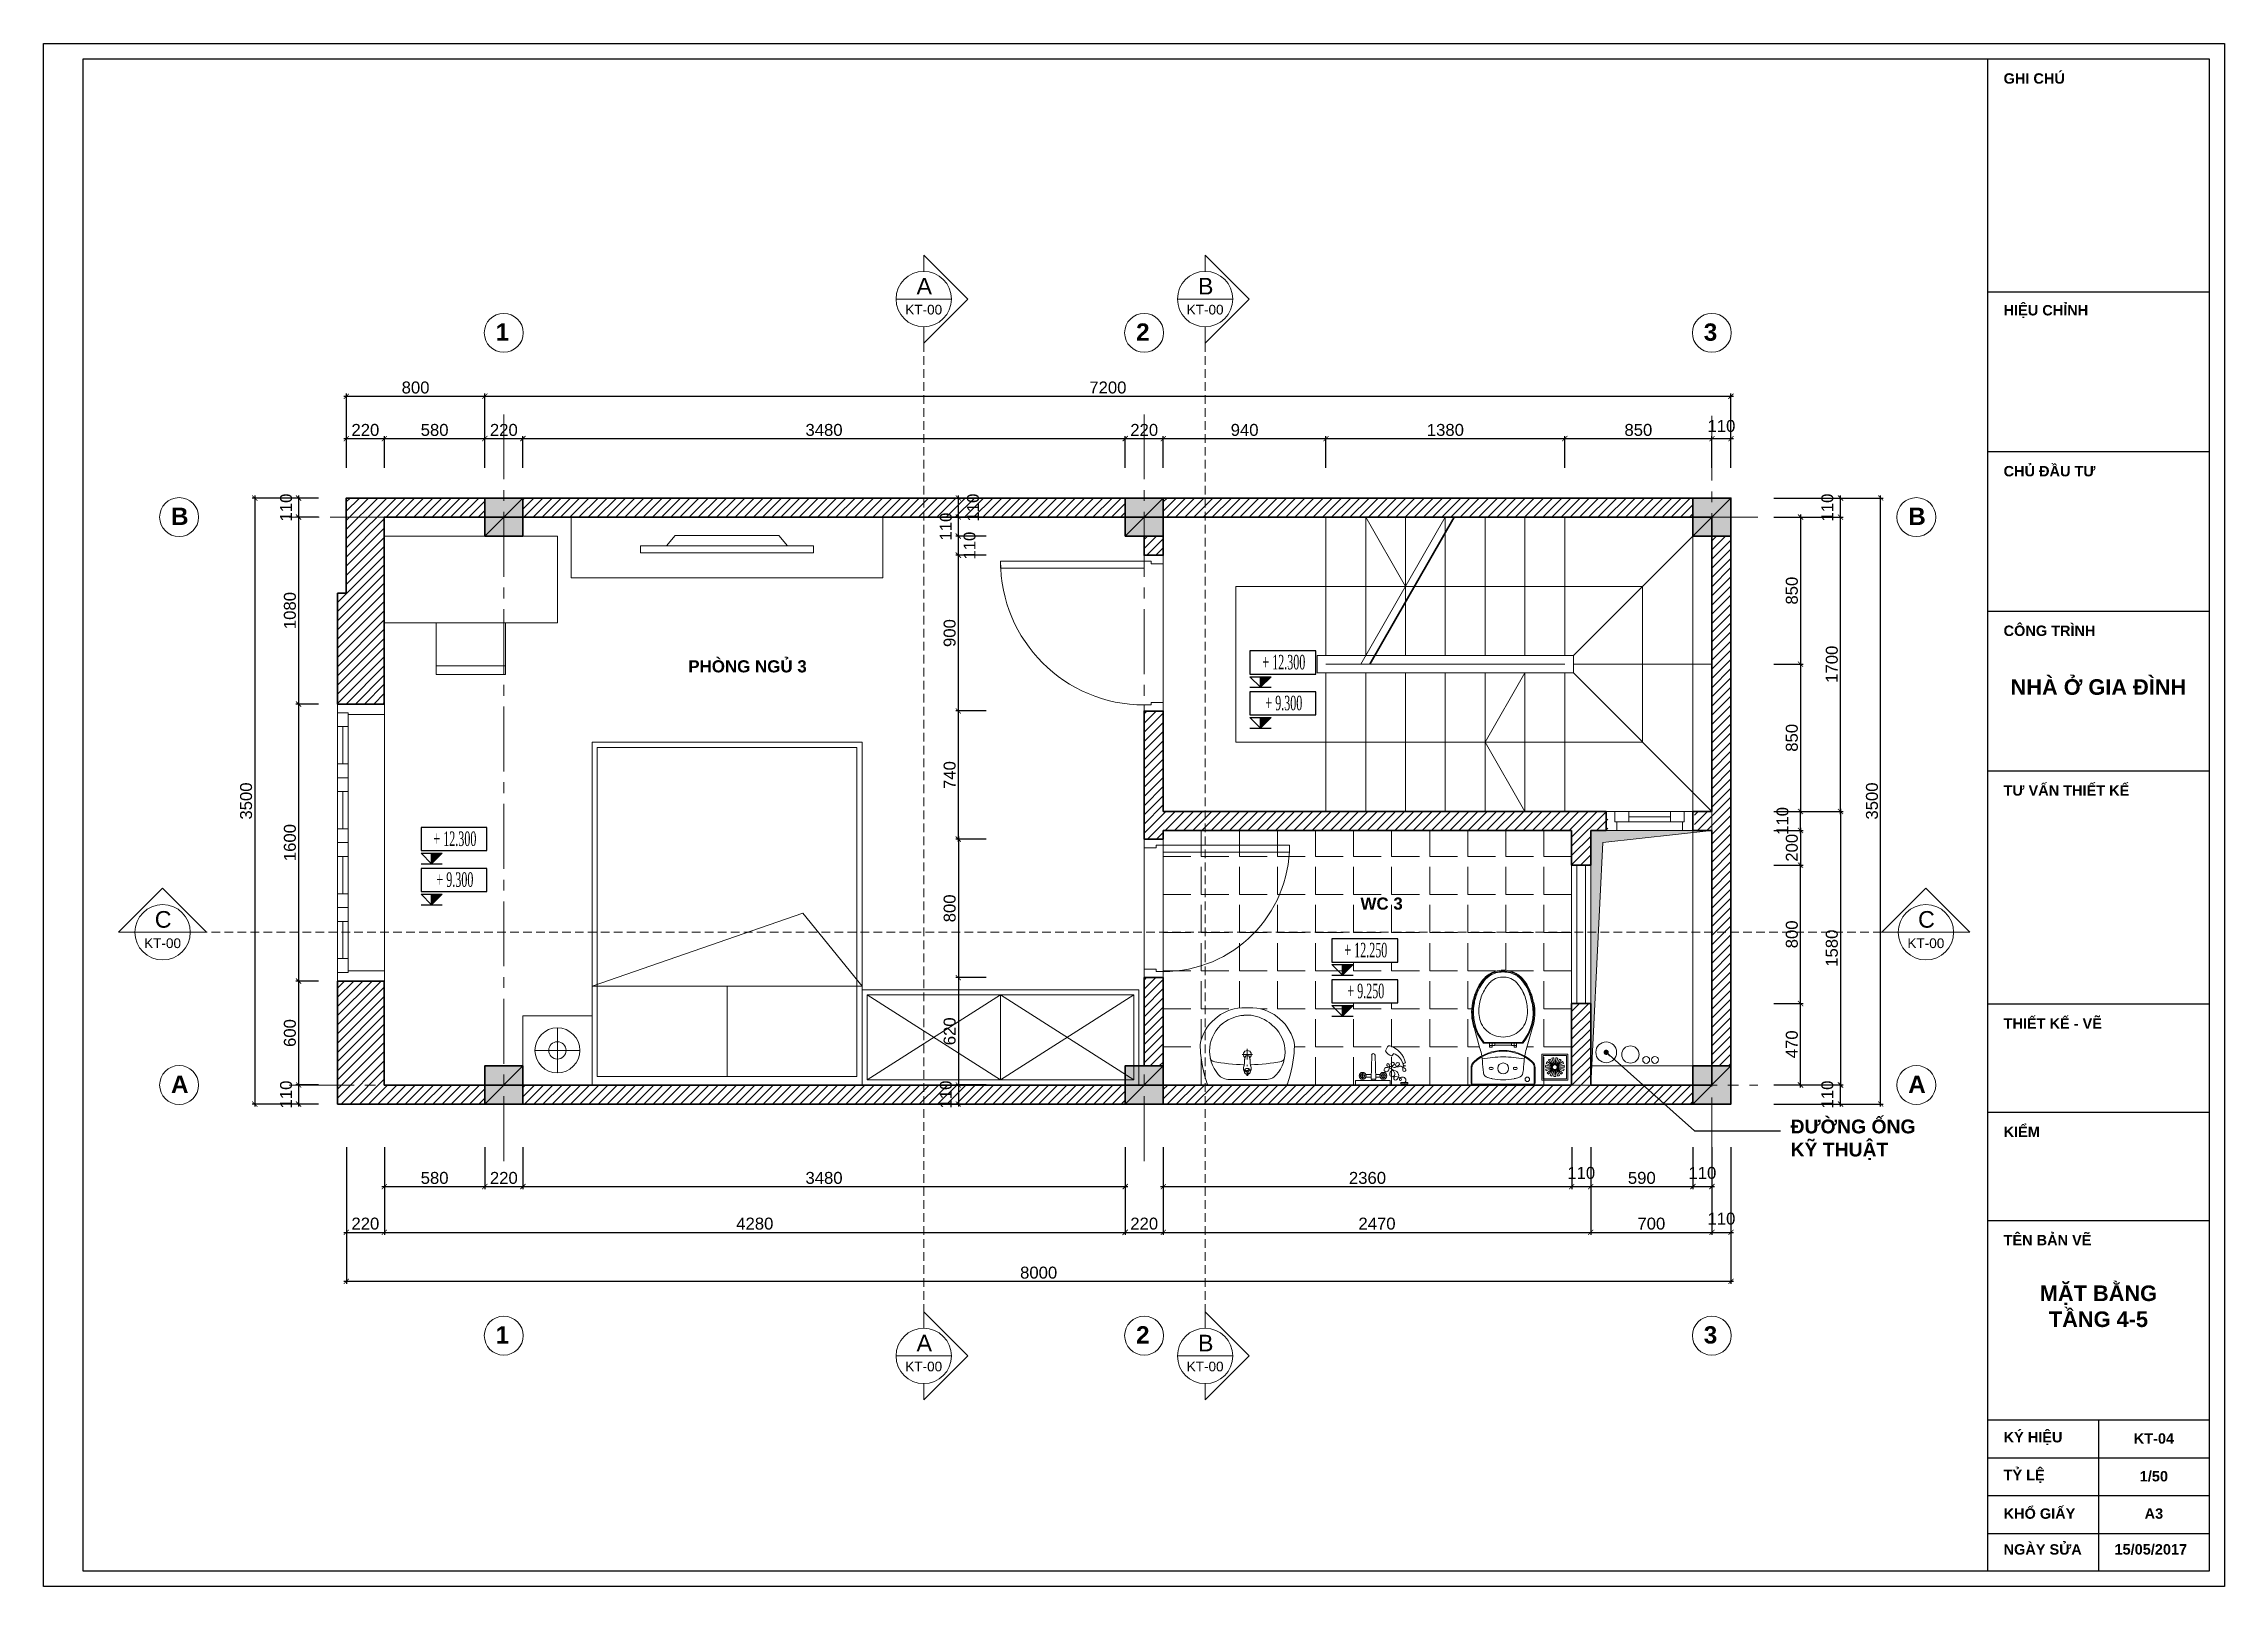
# Model space of a CAD drawing. Header units: millimetres. Extents: x 522695 to 636011, y 461124 to 505319.
# Drawn here: x 561319 to 573919, y 496409 to 505319 of the extents above; entities that cross this region are included whole.
import ezdxf
from ezdxf.enums import TextEntityAlignment as Align

# ---------------------------------------------------------------- set-up
doc = ezdxf.new("R2010")
doc.units = ezdxf.units.MM
doc.header["$LTSCALE"] = 500
doc.header["$MEASUREMENT"] = 0
for name, pattern in [('CENTER2', [1.125, 0.75, -0.125, 0.125, -0.125]), ('DASHED2', [0.375, 0.25, -0.125]), ('DOT', [0.25, 0, -0.25])]:
    doc.linetypes.add(name, pattern=pattern)
doc.layers.get('0').update_dxf_attribs({"linetype": 'CONTINUOUS'})
doc.layers.get('DEFPOINTS').update_dxf_attribs({"color": 250, "linetype": 'CONTINUOUS'})
doc.layers.add('09- Wipeout', color=254, linetype='DOT', lineweight=0, plot=False)
for name, color, linetype, lineweight in [('DH_CAT', 3, 'CONTINUOUS', 35), ('DH_HATCH', 250, 'CONTINUOUS', 5), ('DH_KHUAT', 149, 'DASHED2', 9), ('DH_KTHUOC', 8, 'CONTINUOUS', 5), ('DH_NOITHAT', 252, 'CONTINUOUS', 9), ('DH_TEXT', 4, 'CONTINUOUS', 13), ('DH_THAY', 4, 'CONTINUOUS', 13), ('DH_TRUC', 251, 'CENTER2', 5), ('TEXT', 3, 'CONTINUOUS', 25)]:
    doc.layers.add(name, color=color, linetype=linetype, lineweight=lineweight)
doc.layers.add('E_Thay', color=33, linetype='CONTINUOUS')
doc.layers.add('IN', color=5, linetype='CONTINUOUS')
doc.styles.add('arial', font='arial.ttf')
doc.styles.add('DH_ARIAL_B', font='arialbd.ttf')
doc.styles.add('DH_KITHUOC', font='arial.ttf')
doc.styles.add('ROMANSssss', font='vntimeh.shx', dxfattribs={"width": 0.55})
doc.dimstyles.new('DH_100s', dxfattribs={"dimtxt": 230, "dimasz": 100, "dimexe": 50, "dimexo": 0, "dimgap": 50, "dimtad": 1, "dimdec": 0, "dimzin": 0, "dimdsep": 46, "dimtxsty": 'DH_KITHUOC', "dimblk1": 'ARCHTICK', "dimblk2": 'ARCHTICK', "dimsah": 1, "dimcen": 90, "dimdle": 50, "dimclrd": 8, "dimclre": 8, "dimclrt": 4, "dimadec": 0, "dimazin": 0, "dimtfac": 100, "dimtdec": 0, "dimtofl": 0, "dimtmove": 2, "dimatfit": 3, "dimldrblk": 'ARCHTICK', "dimfxl": 1, "dimtolj": 2, "dimtzin": 0, "dimarcsym": 0})

msp = doc.modelspace()

# ---------------------------------------------------------------- texts
at = {"layer": 'DH_TEXT', "style": 'DH_ARIAL_B'}
for s, p in [('1', (563931, 503603.5)), ('2', (567631, 503603.5)), ('3', (570911, 503603.5)), ('B', (562055.2, 502539.4)), ('B', (572092.5, 502539.4)), ('A', (562055.2, 499259.4)), ('A', (572092.5, 499259.4)), ('1', (563931, 497811.9)), ('2', (567631, 497811.9)), ('3', (570911, 497811.9))]:
    msp.add_text(s, height=100, dxfattribs=at).set_placement(p)
for s, insert, char_height, width, attachment_point in [('PHÒNG NGỦ 3', (565385.9, 501722.4), 70, 1098.492, 5), ('WC 3', (569049.6, 500352.2), 70, 1098.492, 5), ('ĐƯỜNG ỐNG \\PKỸ THUẬT', (571412.5, 499105.5), 80, 1015.896, 1), ('MẶT BẰNG\\PTẦNG 4-5', (573191.3, 498026.6), 90, 1098.492, 5), ('KT-04', (573511.7, 497263), 60, 473.107, 5)]:
    msp.add_mtext(s, dxfattribs=dict(at, insert=insert, char_height=char_height, width=width, attachment_point=attachment_point))

# ---------------------------------------------------------------- blocks, each defined once
blk = doc.blocks.new('*U850')
at = {"layer": 'DH_NOITHAT'}
blk.add_lwpolyline([(-550, 0), (0, 0), (0, 1600), (-550, 1600)], close=True, dxfattribs=at)
at = {"layer": 'DH_NOITHAT', "color": 250}
blk.add_lwpolyline([(-520, 30), (-30, 30), (-30, 1570), (-520, 1570)], close=True, dxfattribs=at)
for points in [[(-520, 1570), (-30, 800), (-520, 30)], [(-30, 1570), (-520, 800), (-30, 30)], [(-520, 800), (-30, 800)]]:
    blk.add_lwpolyline(points, dxfattribs=at)
blk = doc.blocks.new('*U306')
blk.add_line((60, 270), (1540, 270))
at = {"color": 8}
for p, q in [((130, 60), (345, 60)), ((130, 30), (345, 30)), ((130, 0), (345, 0)), ((505, 60), (720, 60)), ((505, 30), (720, 30)), ((505, 0), (720, 0)), ((880, 60), (1095, 60)), ((880, 30), (1095, 30)), ((880, 0), (1095, 0)), ((1255, 60), (1470, 60)), ((1255, 30), (1470, 30)), ((1255, 0), (1470, 0))]:
    blk.add_line(p, q, dxfattribs=at)
for points in [[(50, 60), (60, 60), (60, 270), (0, 270), (0, 0), (50, 0)], [(1550, 60), (1540, 60), (1540, 270), (1600, 270), (1600, 0), (1550, 0)]]:
    blk.add_lwpolyline(points, close=True)
for points in [[(50, 60), (50, 0), (130, 0), (130, 60)], [(425, 60), (425, 0), (345, 0), (345, 60)], [(425, 60), (425, 0), (505, 0), (505, 60)], [(800, 60), (800, 0), (720, 0), (720, 60)], [(800, 60), (800, 0), (880, 0), (880, 60)], [(1175, 60), (1175, 0), (1095, 0), (1095, 60)], [(1175, 60), (1175, 0), (1255, 0), (1255, 60)], [(1550, 60), (1550, 0), (1470, 0), (1470, 60)]]:
    blk.add_lwpolyline(points, close=True, dxfattribs=at)
blk = doc.blocks.new('KHUNGTEN_A3')
at = {"color": 3}
blk.add_lwpolyline([(0, 14850), (21000, 14850), (21000, 0), (0, 0)], close=True, dxfattribs=at)
blk.add_lwpolyline([(380, 14704), (20854, 14704), (20854, 146), (380, 146)], close=True)
for points in [[(18720, 14704), (18720, 146)], [(18720, 12461), (20854, 12461)], [(18720, 10924), (20854, 10924)], [(18720, 9388), (20854, 9388)], [(18720, 7851), (20854, 7851)], [(18720, 5608), (20854, 5608)], [(18720, 4566), (20854, 4566)], [(18720, 3523), (20854, 3523)], [(18720, 1602), (20854, 1602)], [(19787, 1602), (19787, 146)], [(18720, 1238), (20854, 1238)], [(18720, 874), (20854, 874)], [(18720, 510), (20854, 510)]]:
    blk.add_lwpolyline(points)
at = {"layer": 'DH_TEXT', "style": 'DH_ARIAL_B'}
for s, insert, char_height, width, attachment_point in [('GHI CHÚ', (18874, 14514), 100, 1830.82, 4), ('HIỆU CHỈNH', (18874, 12271), 100, 1830.82, 4), ('CHỦ ĐẦU TƯ', (18874, 10734), 100, 1830.82, 4), ('CÔNG TRÌNH', (18874, 9198), 100, 1830.82, 4), ('NHÀ Ở GIA ĐÌNH', (19787, 8656), 150, 1830.82, 5), ('TƯ VẤN THIẾT KẾ', (18874, 7661), 100, 1830.82, 4), ('THIẾT KẾ - VẼ', (18874, 5418), 100, 1830.82, 4), ('KIỂM', (18874, 4376), 100, 1830.82, 4), ('TÊN BẢN VẼ', (18874, 3333), 100, 1830.82, 4), ('KÝ HIỆU', (18874, 1423), 100, 788.51, 4), ('TỶ LỆ', (18874, 1059), 100, 788.51, 4), ('1/50', (20321, 1059), 100, 788.51, 5), ('KHỔ GIẤY', (18874, 700), 100, 788.51, 4), ('A3', (20321, 700), 100, 788.51, 5), ('NGÀY SỬA', (18874, 355), 100, 788.51, 4), ('15/05/2017', (19942, 355), 100, 788.51, 4)]:
    blk.add_mtext(s, dxfattribs=dict(at, insert=insert, char_height=char_height, width=width, attachment_point=attachment_point))
blk = doc.blocks.new('*U17')
for p, q in [((-900, 0), (-900, -110)), ((0, 0), (0, -110))]:
    blk.add_line(p, q)
for points in [[(-35, 0), (-35, 830), (-75, 830), (-75, 0)], [(-865, -40), (-850, -40), (-850, -110), (-900, -110), (-900, 0), (-865, 0)], [(-35, -40), (-50, -40), (-50, -110), (0, -110), (0, 0), (-35, 0)]]:
    blk.add_lwpolyline(points, close=True)
at = {"color": 8}
blk.add_arc((-35, 0), 830, 90, 180, dxfattribs=at)
blk = doc.blocks.new('*U24')
for p, q in [((60, -110), (440, -110)), ((500, -110), (500, -220))]:
    blk.add_line(p, q)
at = {"color": 8}
for p, q in [((130, -160), (370, -160)), ((130, -190), (370, -190)), ((130, -220), (370, -220))]:
    blk.add_line(p, q, dxfattribs=at)
for points in [[(50, -160), (60, -160), (60, -110), (0, -110), (0, -220), (50, -220)], [(450, -160), (440, -160), (440, -110), (500, -110), (500, -220), (450, -220)]]:
    blk.add_lwpolyline(points, close=True)
for points in [[(50, -160), (50, -220), (130, -220), (130, -160)], [(450, -160), (450, -220), (370, -220), (370, -160)]]:
    blk.add_lwpolyline(points, close=True, dxfattribs=at)
blk = doc.blocks.new('giuong15x19')
blk.add_lwpolyline([(-780, 0), (780, 0), (780, 1980), (-780, 1980)], close=True)
at = {"color": 250}
blk.add_lwpolyline([(-750, 50), (750, 50), (750, 1950), (-750, 1950)], close=True, dxfattribs=at)
for points in [[(-780, 570), (780, 570), (439, 993), (-780, 570)], [(0, 570), (0, 50)]]:
    blk.add_lwpolyline(points, dxfattribs=at)
blk = doc.blocks.new('*U20')
at = {"layer": 'DH_NOITHAT'}
for points in [[(300, 800), (300, 500), (700, 500), (700, 800)], [(0, 500), (1000, 500), (1000, 0), (0, 0)]]:
    blk.add_lwpolyline(points, close=True, dxfattribs=at)
blk.add_lwpolyline([(300, 750), (700, 750)], dxfattribs=at)
blk = doc.blocks.new('*U319')
at = {"ltscale": 100}
blk.add_wipeout([(168, -124), (176, -125), (181, -126), (186, -127), (191, -129), (194, -129), (198, -130), (202, -132), (208, -134), (320, -165), (330, -168), (341, -171), (353, -174), (365, -177), (379, -179), (391, -181), (404, -182), (419, -182), (438, -181), (454, -180), (470, -177), (488, -174), (511, -168), (521, -165), (538, -158), (556, -150), (570, -143), (580, -137), (591, -129), (600, -123), (609, -116), (623, -104), (633, -92), (644, -74), (651, -61), (657, -45), (660, -33), (662, -19), (663, -7), (663, 4), (662, 19), (660, 32), (655, 51), (648, 68), (642, 79), (633, 91), (626, 100), (614, 111), (603, 120), (588, 131), (574, 140), (560, 148), (547, 154), (533, 160), (521, 164), (506, 169), (492, 173), (475, 176), (463, 178), (447, 180), (427, 182), (404, 181), (387, 180), (368, 177), (339, 170), (325, 166), (210, 134), (196, 130), (182, 126), (168, 123), (165, 129), (161, 136), (155, 145), (149, 153), (144, 159), (136, 168), (129, 175), (123, 179), (114, 183), (102, 185), (99, 185), (10, 185), (5, 184), (3, 182), (1, 180), (1, 179), (0, 175), (0, -175), (0, -176), (0, -177), (1, -179), (1, -180), (2, -181), (4, -183), (5, -184), (7, -184), (8, -185), (10, -185), (99, -185), (102, -185), (105, -185), (109, -184), (113, -183), (116, -182), (119, -181), (121, -180), (125, -178), (128, -176), (130, -174), (132, -172), (134, -171), (136, -169), (136, -168), (140, -164), (143, -160), (146, -156), (150, -151), (155, -145), (157, -141), (160, -136), (163, -132), (165, -128), (167, -126)], dxfattribs=at).dxf.layer = '09- Wipeout'
for p, q in [((0, -175), (0, 175)), ((0, 151), (0, -151)), ((5, -175), (5, 175)), ((99, 185), (10, 185)), ((99, 180), (10, 180)), ((210, 134), (333, 168)), ((89, 74), (89, 65)), ((96, 81), (96, 81)), ((96, 59), (96, 59)), ((102, 74), (102, 65)), ((218, 65), (218, 76)), ((220, 78), (231, 78)), ((220, 63), (231, 63)), ((229, 65), (229, 76)), ((229, 50), (229, 61)), ((231, 78), (241, 78)), ((231, 63), (241, 63)), ((231, 63), (241, 63)), ((231, -48), (231, 48)), ((231, 48), (241, 48)), ((241, 109), (241, 0)), ((241, -110), (241, 0)), ((246, 107), (246, 0)), ((246, -107), (246, 0)), ((89, -75), (89, -65)), ((96, -59), (95, -59)), ((96, -81), (95, -81)), ((102, -75), (102, -65)), ((218, -76), (218, -65)), ((220, -63), (231, -63)), ((220, -78), (231, -78)), ((229, -61), (229, -50)), ((229, -65), (229, -76)), ((231, -48), (241, -48)), ((231, -63), (241, -63)), ((231, -63), (241, -63)), ((231, -78), (241, -78)), ((99, -180), (10, -180)), ((99, -185), (10, -185)), ((210, -134), (333, -169))]:
    blk.add_line(p, q)
for centre, radius in [((96, 0), 31.5), ((33, -140), 13.1)]:
    blk.add_circle(centre, radius)
for centre, radius, start, end in [((10, 175), 10, 90, 180), ((10, 175), 5, 90, 180), ((99, 135), 50, 41.4579, 90), ((99, 135), 45, 41.4579, 90), ((-54, 0), 249, 318.5421, 41.4579), ((-54, 0), 254, 318.5421, 41.4579), ((117, 416), 297, 279.8588, 288.0983), ((419, -99), 276, 78.3478, 129.7557), ((419, -99), 271, 78.3478, 129.2518), ((417, 2), 139, 116.2764, 159.5246), ((419, -99), 281, 78.3478, 107.8415), ((426, -42), 183, 83.1934, 112.578), ((428, -104), 244, 65.7635, 85.4769), ((428, -104), 274, 65.8329, 80.3988), ((428, -104), 284, 65.8329, 80.3988), ((428, -104), 279, 65.8329, 80.3988), ((439, -90), 257, 45.3322, 66.6719), ((439, -90), 262, 45.3322, 66.6719), ((439, -90), 267, 45.3322, 66.6719), ((366, 0), 336, 169.0453, 180), ((260, 20), 227, 162.2016, 168.9867), ((76, 79), 35, 98.1733, 162.2016), ((161, -510), 630, 92.1026, 98.1733), ((96, 74), 6.56, 90, 180), ((96, 65), 6.56, 180, 270), ((96, 74), 6.56, 0, 90), ((96, 65), 6.56, 270, 0), ((117, 416), 297, 273.9836, 278.8339), ((-472, 0), 634, 0, 10.9917), ((220, 76), 2, 90, 180), ((220, 65), 2, 180, 270), ((231, 76), 2, 90, 180), ((231, 65), 2, 180, 270), ((231, 61), 2, 90, 180), ((231, 50), 2, 180, 270), ((246, 109), 5, 129.7557, 180), ((251, 107), 5, 129.2518, 180), ((417, 0), 140, 158.863, 201.137), ((439, -90), 226, 45.7262, 66.7462), ((511, -1), 113, 17.3189, 40.3129), ((511, -1), 143, 17.2781, 41.0499), ((519, 2), 104, 358.5101, 17.0072), ((511, -1), 148, 17.2781, 41.0499), ((511, -1), 153, 17.2781, 41.0499), ((497, 0), 156, 0, 15.7128), ((497, 0), 161, 0, 15.7128), ((497, 0), 166, 0, 15.7128), ((366, 0), 336, 180, 190.9547), ((260, -21), 227, 191.0133, 197.7984), ((76, -79), 35, 197.7984, 261.8267), ((161, 509), 630, 261.8267, 267.8974), ((95, -65), 6.12, 90, 180), ((95, -75), 6.12, 180, 270), ((96, -65), 6.12, 0, 90), ((96, -75), 6.12, 270, 0), ((117, -417), 297, 81.2095, 86.0164), ((-472, 0), 634, 349.0083, 0), ((117, -417), 297, 71.9017, 80.1836), ((220, -65), 2, 90, 180), ((220, -76), 2, 180, 270), ((231, -50), 2, 90, 180), ((231, -61), 2, 180, 270), ((231, -65), 2, 90, 180), ((231, -76), 2, 180, 270), ((246, -110), 5, 180, 230.2443), ((419, 98), 276, 230.2443, 281.6522), ((251, -107), 5, 180, 230.7482), ((419, 98), 271, 230.7482, 281.6522), ((417, -2), 139, 200.4754, 243.7236), ((428, 104), 244, 274.5231, 294.2365), ((439, 89), 226, 293.2538, 314.2738), ((439, 89), 257, 293.3281, 314.6678), ((439, 89), 262, 293.3281, 314.6678), ((439, 89), 267, 293.3281, 314.6678), ((439, 89), 267, 293.3281, 314.6678), ((511, 0), 113, 319.6871, 342.6811), ((519, -3), 104, 342.9928, 1.4899), ((511, 0), 143, 318.9501, 342.7219), ((511, 0), 148, 318.9501, 342.7219), ((511, 0), 153, 318.9501, 342.7219), ((497, 0), 156, 344.2872, 0), ((497, 0), 161, 344.2872, 0), ((497, 0), 166, 344.2872, 0), ((10, -175), 10, 180, 270), ((10, -175), 5, 180, 270), ((99, -135), 45, 270, 318.5421), ((99, -135), 50, 270, 318.5421), ((419, 98), 281, 252.1585, 281.6522), ((426, 42), 183, 247.422, 276.8066), ((428, 104), 274, 279.6012, 294.1671), ((428, 104), 279, 279.6012, 294.1671), ((428, 104), 284, 279.6012, 294.1671)]:
    blk.add_arc(centre, radius, start, end)
blk = doc.blocks.new('*U846')
for p, q in [((0, 0), (0, -110)), ((800, 0), (800, -110))]:
    blk.add_line(p, q)
for points in [[(35, 0), (35, 730), (75, 730), (75, 0)], [(35, -40), (50, -40), (50, -110), (0, -110), (0, 0), (35, 0)], [(765, -40), (750, -40), (750, -110), (800, -110), (800, 0), (765, 0)]]:
    blk.add_lwpolyline(points, close=True)
at = {"color": 8}
blk.add_arc((35, 0), 730, 0, 90, dxfattribs=at)
blk = doc.blocks.new('*U9')
for p, q in [((-173, 125), (-188, 129)), ((-120, 182), (-109, 168)), ((-85, 221), (-73, 198)), ((-12, 172), (-16, 33)), ((11, 33), (7, 172)), ((-80, 53), (-40, 53)), ((-60, 33), (-60, 73)), ((-15, 61), (-42, 61)), ((-16, 45), (-42, 45)), ((-16, 33), (11, 33)), ((42, 61), (10, 61)), ((42, 45), (11, 45)), ((40, 53), (80, 53)), ((60, 33), (60, 73))]:
    blk.add_line(p, q)
blk.add_lwpolyline([(-183, 12, -1.296082), (-153, 34, -1.917127), (-163, 36, -0.167053), (-132, 49, -1.448302), (-137, 30, -0.673139), (-121, 85, -0.486099), (-97, 61, -1.074451), (-126, 67, -0.361514), (-75, 101, -1.428906), (-86, 80, -0.287584), (-94, 119, -1.502211), (-84, 109, -0.316107), (-121, 116, -1.315856), (-106, 125, -0.643473), (-133, 103, -0.070392), (-151, 116, -0.515207), (-149, 128, -1.801469), (-151, 107, 0.730196), (-172, 91, -2.626927), (-183, 97, 0.91518), (-184, 113, 0.978175), (-184, 109, 0.823089), (-180, 127, -1.030732)], format="xyb")
for points in [[(-202, 7), (-162, 7), (-162, 14), (-202, 14)], [(100, 0), (-100, 0), (-100, 26), (100, 26)], [(-13, 26), (7, 26), (7, 33), (-13, 33)]]:
    blk.add_lwpolyline(points, close=True)
for centre, radius in [((-60, 53), 20), ((-60, 53), 12), ((60, 53), 20), ((60, 53), 12)]:
    blk.add_circle(centre, radius)
for centre, radius, start, end in [((-61, 101), 130, 106.3177, 167.8898), ((-87, 98), 89.8, 111.3285, 162.4278), ((-122, 220), 54.3, 284.4065, 335.2427), ((-94, 216), 10.4, 27.0942, 106.3177), ((-2, 172), 9.94, 0, 180)]:
    blk.add_arc(centre, radius, start, end)
blk = doc.blocks.new('*U855')
at = {"ltscale": 100}
blk.add_wipeout([(-223, 0), (223, 0), (226, 1), (228, 2), (231, 5), (232, 7), (234, 13), (238, 25), (243, 41), (248, 59), (251, 69), (254, 83), (257, 97), (259, 107), (262, 119), (264, 136), (266, 148), (268, 161), (269, 175), (271, 192), (272, 210), (272, 222), (273, 234), (269, 252), (263, 270), (257, 287), (247, 308), (237, 323), (226, 341), (217, 351), (208, 362), (195, 375), (184, 385), (174, 393), (164, 400), (152, 407), (140, 414), (128, 421), (115, 426), (99, 432), (77, 438), (55, 443), (32, 445), (16, 445), (-16, 445), (-32, 445), (-53, 443), (-71, 440), (-94, 434), (-122, 423), (-156, 405), (-189, 381), (-212, 358), (-235, 328), (-253, 296), (-265, 264), (-273, 234), (-272, 210), (-268, 167), (-259, 107), (-251, 68), (-243, 41), (-237, 22), (-232, 7), (-228, 2)], dxfattribs=at)
for p, q in [((0, 445), (-32, 445)), ((-21, 403), (0, 403)), ((0, 445), (32, 445)), ((21, 403), (0, 403)), ((-23, 176), (-29, 176)), ((-23, 176), (23, 176)), ((0, 176), (0, 209)), ((0, 176), (0, 147)), ((23, 176), (29, 176)), ((-223, 0), (223, 0)), ((-105, 31), (0, 31)), ((-2, 59), (-2, 62)), ((0, 109), (0, 117)), ((104, 31), (0, 31)), ((2, 59), (2, 62))]:
    blk.add_line(p, q)
for points in [[(-198, 137, -0.256339), (-215, 155, -0.256339)], [(198, 137, 0.256339), (215, 155, 0.256339)]]:
    blk.add_lwpolyline(points, format="xyb")
for points in [[(-21, 109), (-21, 109), (-20, 111), (-19, 113), (-18, 115), (-18, 117), (-17, 120), (-17, 122), (-17, 124), (-17, 126), (-17, 128), (-16, 130), (-16, 132), (-16, 133), (-16, 135), (-16, 137), (-16, 139), (-16, 140), (-16, 142), (-16, 143), (-16, 145), (-16, 147), (-15, 149), (-15, 151), (-15, 153), (-14, 155), (-14, 157), (-13, 159), (-12, 161), (-12, 163), (-11, 164), (-11, 166), (-11, 167), (-10, 168), (-10, 168), (-9, 169), (-7, 169), (-6, 169), (-3, 169), (0, 169)], [(21, 109), (21, 109), (20, 111), (19, 113), (18, 115), (18, 117), (17, 120), (17, 122), (17, 124), (17, 126), (17, 128), (16, 130), (16, 132), (16, 133), (16, 135), (16, 137), (16, 139), (16, 140), (16, 142), (16, 143), (16, 145), (16, 147), (15, 149), (15, 151), (15, 153), (14, 155), (14, 157), (13, 159), (12, 161), (12, 163), (11, 164), (11, 166), (11, 167), (10, 168), (10, 168), (9, 169), (7, 169), (6, 169), (3, 169), (0, 169)]]:
    blk.add_lwpolyline(points)
for centre, radius in [((0, 79), 17.1), ((0, 79), 6.34), ((0, 79), 4.33), ((0, 57), 2.98)]:
    blk.add_circle(centre, radius)
for centre, radius, start, end in [((-16, 184), 262, 93.476, 168.9836), ((15, 164), 242, 98.6478, 129.6382), ((3, 174), 229, 53.7351, 85.5659), ((16, 184), 262, 11.0164, 86.524), ((-20, 191), 198, 126.7403, 221.9718), ((11, 196), 207, 319.1607, 51.9446), ((1529, 322), 1804, 182.8018, 183.5617), ((424, 240), 696, 182.5032, 199.6065), ((-7, 1059), 942, 258.2696, 269.3353), ((0, 176), 23.1, 305.4302, 234.6789), ((7, 1059), 942, 270.6647, 281.7304), ((-424, 240), 696, 340.3935, 357.4968), ((-1529, 322), 1804, 356.4383, 357.1982), ((-223, 10), 10, 199.6065, 270), ((-105, 115), 84, 221.9718, 270), ((13, 95), 35.9, 158.2194, 215.9161), ((-15, 93), 9.48, 260.5222, 11.1975), ((-5, 59), 9.48, 20.5222, 131.1975), ((20, 84), 9.48, 140.5222, 251.1975), ((-13, 95), 35.9, 324.0839, 21.7806), ((104, 115), 84, 270, 319.1607), ((223, 10), 10, 270, 340.3935)]:
    blk.add_arc(centre, radius, start, end)
blk = doc.blocks.new('cot220')
at = {"layer": 'DH_HATCH'}
blk.add_hatch(color=256, dxfattribs=at).paths.add_polyline_path([(-110, -110), (110, -110), (110, 110), (-110, 110)])
at = {"layer": 'DH_CAT'}
blk.add_lwpolyline([(-110, -110), (110, -110), (110, 110), (-110, 110)], close=True, dxfattribs=at)
blk.add_lwpolyline([(110, 110), (-110, -110)], dxfattribs=at)
blk = doc.blocks.new('*U23')
for points in [[(-300, 0), (-350, -60), (350, -60), (300, 0)], [(-500, -60), (-500, -100), (500, -100), (500, -60)]]:
    blk.add_lwpolyline(points, close=True)
blk = doc.blocks.new('_ARCHTICK')
at = {"color": 0, "linetype": 'ByBlock', "const_width": 0.15}
blk.add_lwpolyline([(-0.5, -0.5), (0.5, 0.5)], dxfattribs=at)
blk = doc.blocks.new('*D168')
at = {"layer": 'DEFPOINTS', "color": 0, "transparency": 16777216}
for p in [(562907, 502695), (562792, 502585), (562907, 502585)]:
    blk.add_point(p, dxfattribs=at)
at = {"layer": 'DH_KTHUOC', "color": 8, "lineweight": -2, "transparency": 16777216}
for p, q in [((562907, 502695), (562777, 502695)), ((562792, 502710), (562792, 502570)), ((562907, 502585), (562777, 502585))]:
    blk.add_line(p, q, dxfattribs=at)
at = {"layer": 'DH_KTHUOC', "color": 8, "lineweight": -2, "transparency": 16777216, "xscale": 30, "yscale": 30, "zscale": 30}
for p, rotation in [((562792, 502695), 90), ((562792, 502585), 270)]:
    blk.add_blockref('_ARCHTICK', p, dxfattribs=dict(at, rotation=rotation))
at = {"layer": 'DH_KTHUOC', "color": 4, "transparency": 16777216, "insert": (562720, 502640), "char_height": 69, "attachment_point": 5, "rotation": 90, "style": 'DH_KITHUOC'}
blk.add_mtext('\\A2;110', dxfattribs=at)
blk = doc.blocks.new('*D169')
at = {"layer": 'DEFPOINTS', "color": 0, "transparency": 16777216}
for p in [(562907, 502585), (562792, 501505), (562907, 501505)]:
    blk.add_point(p, dxfattribs=at)
at = {"layer": 'DH_KTHUOC', "color": 8, "lineweight": -2, "transparency": 16777216}
for p, q in [((562907, 502585), (562777, 502585)), ((562792, 502600), (562792, 501490)), ((562907, 501505), (562777, 501505))]:
    blk.add_line(p, q, dxfattribs=at)
at = {"layer": 'DH_KTHUOC', "color": 8, "lineweight": -2, "transparency": 16777216, "xscale": 30, "yscale": 30, "zscale": 30}
for p, rotation in [((562792, 502585), 90), ((562792, 501505), 270)]:
    blk.add_blockref('_ARCHTICK', p, dxfattribs=dict(at, rotation=rotation))
at = {"layer": 'DH_KTHUOC', "color": 4, "transparency": 16777216, "insert": (562742, 502045), "char_height": 69, "attachment_point": 5, "rotation": 90, "style": 'DH_KITHUOC'}
blk.add_mtext('\\A2;1080', dxfattribs=at)
blk = doc.blocks.new('*D170')
at = {"layer": 'DEFPOINTS', "color": 0, "transparency": 16777216}
for p in [(562907, 501505), (562792, 499905), (562907, 499905)]:
    blk.add_point(p, dxfattribs=at)
at = {"layer": 'DH_KTHUOC', "color": 8, "lineweight": -2, "transparency": 16777216}
for p, q in [((562907, 501505), (562777, 501505)), ((562792, 501520), (562792, 499890)), ((562907, 499905), (562777, 499905))]:
    blk.add_line(p, q, dxfattribs=at)
at = {"layer": 'DH_KTHUOC', "color": 8, "lineweight": -2, "transparency": 16777216, "xscale": 30, "yscale": 30, "zscale": 30}
for p, rotation in [((562792, 501505), 90), ((562792, 499905), 270)]:
    blk.add_blockref('_ARCHTICK', p, dxfattribs=dict(at, rotation=rotation))
at = {"layer": 'DH_KTHUOC', "color": 4, "transparency": 16777216, "insert": (562742, 500705), "char_height": 69, "attachment_point": 5, "rotation": 90, "style": 'DH_KITHUOC'}
blk.add_mtext('\\A2;1600', dxfattribs=at)
blk = doc.blocks.new('*D171')
at = {"layer": 'DEFPOINTS', "color": 0, "transparency": 16777216}
for p in [(562907, 499905), (562792, 499305), (562907, 499305)]:
    blk.add_point(p, dxfattribs=at)
at = {"layer": 'DH_KTHUOC', "color": 8, "lineweight": -2, "transparency": 16777216}
for p, q in [((562907, 499905), (562777, 499905)), ((562792, 499920), (562792, 499290)), ((562907, 499305), (562777, 499305))]:
    blk.add_line(p, q, dxfattribs=at)
at = {"layer": 'DH_KTHUOC', "color": 8, "lineweight": -2, "transparency": 16777216, "xscale": 30, "yscale": 30, "zscale": 30}
for p, rotation in [((562792, 499905), 90), ((562792, 499305), 270)]:
    blk.add_blockref('_ARCHTICK', p, dxfattribs=dict(at, rotation=rotation))
at = {"layer": 'DH_KTHUOC', "color": 4, "transparency": 16777216, "insert": (562742, 499605), "char_height": 69, "attachment_point": 5, "rotation": 90, "style": 'DH_KITHUOC'}
blk.add_mtext('\\A2;600', dxfattribs=at)
blk = doc.blocks.new('*D172')
at = {"layer": 'DEFPOINTS', "color": 0, "transparency": 16777216}
for p in [(562907, 499305), (562792, 499195), (562907, 499195)]:
    blk.add_point(p, dxfattribs=at)
at = {"layer": 'DH_KTHUOC', "color": 8, "lineweight": -2, "transparency": 16777216}
for p, q in [((562907, 499305), (562777, 499305)), ((562792, 499320), (562792, 499180)), ((562907, 499195), (562777, 499195))]:
    blk.add_line(p, q, dxfattribs=at)
at = {"layer": 'DH_KTHUOC', "color": 8, "lineweight": -2, "transparency": 16777216, "xscale": 30, "yscale": 30, "zscale": 30}
for p, rotation in [((562792, 499305), 90), ((562792, 499195), 270)]:
    blk.add_blockref('_ARCHTICK', p, dxfattribs=dict(at, rotation=rotation))
at = {"layer": 'DH_KTHUOC', "color": 4, "transparency": 16777216, "insert": (562720, 499250), "char_height": 69, "attachment_point": 5, "rotation": 90, "style": 'DH_KITHUOC'}
blk.add_mtext('\\A2;110', dxfattribs=at)
blk = doc.blocks.new('*D173')
at = {"layer": 'DEFPOINTS', "color": 0, "transparency": 16777216}
for p in [(562907, 502695), (562539, 499195), (562907, 499195)]:
    blk.add_point(p, dxfattribs=at)
at = {"layer": 'DH_KTHUOC', "color": 8, "lineweight": -2, "transparency": 16777216}
for p, q in [((562907, 502695), (562524, 502695)), ((562539, 502710), (562539, 499180)), ((562907, 499195), (562524, 499195))]:
    blk.add_line(p, q, dxfattribs=at)
at = {"layer": 'DH_KTHUOC', "color": 8, "lineweight": -2, "transparency": 16777216, "xscale": 30, "yscale": 30, "zscale": 30}
for p, rotation in [((562539, 502695), 90), ((562539, 499195), 270)]:
    blk.add_blockref('_ARCHTICK', p, dxfattribs=dict(at, rotation=rotation))
at = {"layer": 'DH_KTHUOC', "color": 4, "transparency": 16777216, "insert": (562489, 500945), "char_height": 69, "attachment_point": 5, "rotation": 90, "style": 'DH_KITHUOC'}
blk.add_mtext('\\A2;3500', dxfattribs=at)
blk = doc.blocks.new('*D174')
at = {"layer": 'DEFPOINTS', "color": 0, "transparency": 16777216}
for p in [(571316, 499305), (571701, 499305), (571316, 499195)]:
    blk.add_point(p, dxfattribs=at)
at = {"layer": 'DH_KTHUOC', "color": 8, "lineweight": -2, "transparency": 16777216}
for p, q in [((571316, 499305), (571716, 499305)), ((571701, 499180), (571701, 499320)), ((571316, 499195), (571716, 499195))]:
    blk.add_line(p, q, dxfattribs=at)
at = {"layer": 'DH_KTHUOC', "color": 8, "lineweight": -2, "transparency": 16777216, "xscale": 30, "yscale": 30, "zscale": 30}
for p, rotation in [((571701, 499305), 90), ((571701, 499195), 270)]:
    blk.add_blockref('_ARCHTICK', p, dxfattribs=dict(at, rotation=rotation))
at = {"layer": 'DH_KTHUOC', "color": 4, "transparency": 16777216, "insert": (571625, 499250), "char_height": 69, "attachment_point": 5, "rotation": 90, "style": 'DH_KITHUOC'}
blk.add_mtext('\\A2;110', dxfattribs=at)
blk = doc.blocks.new('*D175')
at = {"layer": 'DEFPOINTS', "color": 0, "transparency": 16777216}
for p in [(571316, 499775), (571470, 499775), (571316, 499305)]:
    blk.add_point(p, dxfattribs=at)
at = {"layer": 'DH_KTHUOC', "color": 8, "lineweight": -2, "transparency": 16777216}
for p, q in [((571316, 499775), (571485, 499775)), ((571470, 499290), (571470, 499790)), ((571316, 499305), (571485, 499305))]:
    blk.add_line(p, q, dxfattribs=at)
at = {"layer": 'DH_KTHUOC', "color": 8, "lineweight": -2, "transparency": 16777216, "xscale": 30, "yscale": 30, "zscale": 30}
for p, rotation in [((571470, 499775), 90), ((571470, 499305), 270)]:
    blk.add_blockref('_ARCHTICK', p, dxfattribs=dict(at, rotation=rotation))
at = {"layer": 'DH_KTHUOC', "color": 4, "transparency": 16777216, "insert": (571420, 499540), "char_height": 69, "attachment_point": 5, "rotation": 90, "style": 'DH_KITHUOC'}
blk.add_mtext('\\A2;470', dxfattribs=at)
blk = doc.blocks.new('*D176')
at = {"layer": 'DEFPOINTS', "color": 0, "transparency": 16777216}
for p in [(571316, 500885), (571470, 500885), (571316, 500775)]:
    blk.add_point(p, dxfattribs=at)
at = {"layer": 'DH_KTHUOC', "color": 8, "lineweight": -2, "transparency": 16777216}
for p, q in [((571316, 500885), (571485, 500885)), ((571470, 500760), (571470, 500900)), ((571316, 500775), (571485, 500775))]:
    blk.add_line(p, q, dxfattribs=at)
at = {"layer": 'DH_KTHUOC', "color": 8, "lineweight": -2, "transparency": 16777216, "xscale": 30, "yscale": 30, "zscale": 30}
for p, rotation in [((571470, 500885), 90), ((571470, 500775), 270)]:
    blk.add_blockref('_ARCHTICK', p, dxfattribs=dict(at, rotation=rotation))
at = {"layer": 'DH_KTHUOC', "color": 4, "transparency": 16777216, "insert": (571366, 500830), "char_height": 69, "attachment_point": 5, "rotation": 90, "style": 'DH_KITHUOC'}
blk.add_mtext('\\A2;110', dxfattribs=at)
blk = doc.blocks.new('*D177')
at = {"layer": 'DEFPOINTS', "color": 0, "transparency": 16777216}
for p in [(571316, 502585), (571701, 502585), (571316, 500885)]:
    blk.add_point(p, dxfattribs=at)
at = {"layer": 'DH_KTHUOC', "color": 8, "lineweight": -2, "transparency": 16777216}
for p, q in [((571316, 502585), (571716, 502585)), ((571701, 500870), (571701, 502600)), ((571316, 500885), (571716, 500885))]:
    blk.add_line(p, q, dxfattribs=at)
at = {"layer": 'DH_KTHUOC', "color": 8, "lineweight": -2, "transparency": 16777216, "xscale": 30, "yscale": 30, "zscale": 30}
for p, rotation in [((571701, 502585), 90), ((571701, 500885), 270)]:
    blk.add_blockref('_ARCHTICK', p, dxfattribs=dict(at, rotation=rotation))
at = {"layer": 'DH_KTHUOC', "color": 4, "transparency": 16777216, "insert": (571651, 501735), "char_height": 69, "attachment_point": 5, "rotation": 90, "style": 'DH_KITHUOC'}
blk.add_mtext('\\A2;1700', dxfattribs=at)
blk = doc.blocks.new('*D178')
at = {"layer": 'DEFPOINTS', "color": 0, "transparency": 16777216}
for p in [(571316, 502695), (571701, 502695), (571316, 502585)]:
    blk.add_point(p, dxfattribs=at)
at = {"layer": 'DH_KTHUOC', "color": 8, "lineweight": -2, "transparency": 16777216}
for p, q in [((571316, 502695), (571716, 502695)), ((571701, 502570), (571701, 502710)), ((571316, 502585), (571716, 502585))]:
    blk.add_line(p, q, dxfattribs=at)
at = {"layer": 'DH_KTHUOC', "color": 8, "lineweight": -2, "transparency": 16777216, "xscale": 30, "yscale": 30, "zscale": 30}
for p, rotation in [((571701, 502695), 90), ((571701, 502585), 270)]:
    blk.add_blockref('_ARCHTICK', p, dxfattribs=dict(at, rotation=rotation))
at = {"layer": 'DH_KTHUOC', "color": 4, "transparency": 16777216, "insert": (571625, 502640), "char_height": 69, "attachment_point": 5, "rotation": 90, "style": 'DH_KITHUOC'}
blk.add_mtext('\\A2;110', dxfattribs=at)
blk = doc.blocks.new('*D179')
at = {"layer": 'DEFPOINTS', "color": 0, "transparency": 16777216}
for p in [(571316, 502585), (571316, 501735), (571470, 501735)]:
    blk.add_point(p, dxfattribs=at)
at = {"layer": 'DH_KTHUOC', "color": 8, "lineweight": -2, "transparency": 16777216}
for p, q in [((571316, 502585), (571485, 502585)), ((571470, 502600), (571470, 501720)), ((571316, 501735), (571485, 501735))]:
    blk.add_line(p, q, dxfattribs=at)
at = {"layer": 'DH_KTHUOC', "color": 8, "lineweight": -2, "transparency": 16777216, "xscale": 30, "yscale": 30, "zscale": 30}
for p, rotation in [((571470, 502585), 90), ((571470, 501735), 270)]:
    blk.add_blockref('_ARCHTICK', p, dxfattribs=dict(at, rotation=rotation))
at = {"layer": 'DH_KTHUOC', "color": 4, "transparency": 16777216, "insert": (571420, 502160), "char_height": 69, "attachment_point": 5, "rotation": 90, "style": 'DH_KITHUOC'}
blk.add_mtext('\\A2;850', dxfattribs=at)
blk = doc.blocks.new('*D180')
at = {"layer": 'DEFPOINTS', "color": 0, "transparency": 16777216}
for p in [(571316, 501735), (571316, 500885), (571470, 500885)]:
    blk.add_point(p, dxfattribs=at)
at = {"layer": 'DH_KTHUOC', "color": 8, "lineweight": -2, "transparency": 16777216}
for p, q in [((571316, 501735), (571485, 501735)), ((571470, 501750), (571470, 500870)), ((571316, 500885), (571485, 500885))]:
    blk.add_line(p, q, dxfattribs=at)
at = {"layer": 'DH_KTHUOC', "color": 8, "lineweight": -2, "transparency": 16777216, "xscale": 30, "yscale": 30, "zscale": 30}
for p, rotation in [((571470, 501735), 90), ((571470, 500885), 270)]:
    blk.add_blockref('_ARCHTICK', p, dxfattribs=dict(at, rotation=rotation))
at = {"layer": 'DH_KTHUOC', "color": 4, "transparency": 16777216, "insert": (571420, 501310), "char_height": 69, "attachment_point": 5, "rotation": 90, "style": 'DH_KITHUOC'}
blk.add_mtext('\\A2;850', dxfattribs=at)
blk = doc.blocks.new('*D181')
at = {"layer": 'DEFPOINTS', "color": 0, "transparency": 16777216}
for p in [(571316, 500885), (571316, 499305), (571701, 499305)]:
    blk.add_point(p, dxfattribs=at)
at = {"layer": 'DH_KTHUOC', "color": 8, "lineweight": -2, "transparency": 16777216}
for p, q in [((571316, 500885), (571716, 500885)), ((571701, 500900), (571701, 499290)), ((571316, 499305), (571716, 499305))]:
    blk.add_line(p, q, dxfattribs=at)
at = {"layer": 'DH_KTHUOC', "color": 8, "lineweight": -2, "transparency": 16777216, "xscale": 30, "yscale": 30, "zscale": 30}
for p, rotation in [((571701, 500885), 90), ((571701, 499305), 270)]:
    blk.add_blockref('_ARCHTICK', p, dxfattribs=dict(at, rotation=rotation))
at = {"layer": 'DH_KTHUOC', "color": 4, "transparency": 16777216, "insert": (571651, 500095), "char_height": 69, "attachment_point": 5, "rotation": 90, "style": 'DH_KITHUOC'}
blk.add_mtext('\\A2;1580', dxfattribs=at)
blk = doc.blocks.new('*D182')
at = {"layer": 'DEFPOINTS', "color": 0, "transparency": 16777216}
for p in [(571316, 502695), (571933, 502695), (571316, 499195)]:
    blk.add_point(p, dxfattribs=at)
at = {"layer": 'DH_KTHUOC', "color": 8, "lineweight": -2, "transparency": 16777216}
for p, q in [((571316, 502695), (571948, 502695)), ((571933, 499180), (571933, 502710)), ((571316, 499195), (571948, 499195))]:
    blk.add_line(p, q, dxfattribs=at)
at = {"layer": 'DH_KTHUOC', "color": 8, "lineweight": -2, "transparency": 16777216, "xscale": 30, "yscale": 30, "zscale": 30}
for p, rotation in [((571933, 502695), 90), ((571933, 499195), 270)]:
    blk.add_blockref('_ARCHTICK', p, dxfattribs=dict(at, rotation=rotation))
at = {"layer": 'DH_KTHUOC', "color": 4, "transparency": 16777216, "insert": (571883, 500945), "char_height": 69, "attachment_point": 5, "rotation": 90, "style": 'DH_KITHUOC'}
blk.add_mtext('\\A2;3500', dxfattribs=at)
blk = doc.blocks.new('*D183')
at = {"layer": 'DEFPOINTS', "color": 0, "transparency": 16777216}
for p in [(563868, 503283), (563068, 502869), (563868, 502869)]:
    blk.add_point(p, dxfattribs=at)
at = {"layer": 'DH_KTHUOC', "color": 8, "lineweight": -2, "transparency": 16777216}
for p, q in [((563053, 503283), (563883, 503283)), ((563068, 502869), (563068, 503298)), ((563868, 502869), (563868, 503298))]:
    blk.add_line(p, q, dxfattribs=at)
at = {"layer": 'DH_KTHUOC', "color": 8, "lineweight": -2, "transparency": 16777216, "xscale": 30, "yscale": 30, "zscale": 30, "rotation": 180}
blk.add_blockref('_ARCHTICK', (563068, 503283), dxfattribs=at)
at = {"layer": 'DH_KTHUOC', "color": 8, "lineweight": -2, "transparency": 16777216, "xscale": 30, "yscale": 30, "zscale": 30}
blk.add_blockref('_ARCHTICK', (563868, 503283), dxfattribs=at)
at = {"layer": 'DH_KTHUOC', "color": 4, "transparency": 16777216, "insert": (563468, 503333), "char_height": 69, "attachment_point": 5, "style": 'DH_KITHUOC'}
blk.add_mtext('\\A2;800', dxfattribs=at)
blk = doc.blocks.new('*D184')
at = {"layer": 'DEFPOINTS', "color": 0, "transparency": 16777216}
for p in [(564088, 503038), (563868, 502869), (564088, 502869)]:
    blk.add_point(p, dxfattribs=at)
at = {"layer": 'DH_KTHUOC', "color": 8, "lineweight": -2, "transparency": 16777216}
for p, q in [((563853, 503038), (564103, 503038)), ((563868, 502869), (563868, 503053)), ((564088, 502869), (564088, 503053))]:
    blk.add_line(p, q, dxfattribs=at)
at = {"layer": 'DH_KTHUOC', "color": 8, "lineweight": -2, "transparency": 16777216, "xscale": 30, "yscale": 30, "zscale": 30, "rotation": 180}
blk.add_blockref('_ARCHTICK', (563868, 503038), dxfattribs=at)
at = {"layer": 'DH_KTHUOC', "color": 8, "lineweight": -2, "transparency": 16777216, "xscale": 30, "yscale": 30, "zscale": 30}
blk.add_blockref('_ARCHTICK', (564088, 503038), dxfattribs=at)
at = {"layer": 'DH_KTHUOC', "color": 4, "transparency": 16777216, "insert": (563978, 503088), "char_height": 69, "attachment_point": 5, "style": 'DH_KITHUOC'}
blk.add_mtext('\\A2;220', dxfattribs=at)
blk = doc.blocks.new('*D185')
at = {"layer": 'DEFPOINTS', "color": 0, "transparency": 16777216}
for p in [(567568, 503038), (564088, 502869), (567568, 502869)]:
    blk.add_point(p, dxfattribs=at)
at = {"layer": 'DH_KTHUOC', "color": 8, "lineweight": -2, "transparency": 16777216}
for p, q in [((564073, 503038), (567583, 503038)), ((564088, 502869), (564088, 503053)), ((567568, 502869), (567568, 503053))]:
    blk.add_line(p, q, dxfattribs=at)
at = {"layer": 'DH_KTHUOC', "color": 8, "lineweight": -2, "transparency": 16777216, "xscale": 30, "yscale": 30, "zscale": 30, "rotation": 180}
blk.add_blockref('_ARCHTICK', (564088, 503038), dxfattribs=at)
at = {"layer": 'DH_KTHUOC', "color": 8, "lineweight": -2, "transparency": 16777216, "xscale": 30, "yscale": 30, "zscale": 30}
blk.add_blockref('_ARCHTICK', (567568, 503038), dxfattribs=at)
at = {"layer": 'DH_KTHUOC', "color": 4, "transparency": 16777216, "insert": (565828, 503088), "char_height": 69, "attachment_point": 5, "style": 'DH_KITHUOC'}
blk.add_mtext('\\A2;3480', dxfattribs=at)
blk = doc.blocks.new('*D186')
at = {"layer": 'DEFPOINTS', "color": 0, "transparency": 16777216}
for p in [(567788, 503038), (567568, 502869), (567788, 502869)]:
    blk.add_point(p, dxfattribs=at)
at = {"layer": 'DH_KTHUOC', "color": 8, "lineweight": -2, "transparency": 16777216}
for p, q in [((567553, 503038), (567803, 503038)), ((567568, 502869), (567568, 503053)), ((567788, 502869), (567788, 503053))]:
    blk.add_line(p, q, dxfattribs=at)
at = {"layer": 'DH_KTHUOC', "color": 8, "lineweight": -2, "transparency": 16777216, "xscale": 30, "yscale": 30, "zscale": 30, "rotation": 180}
blk.add_blockref('_ARCHTICK', (567568, 503038), dxfattribs=at)
at = {"layer": 'DH_KTHUOC', "color": 8, "lineweight": -2, "transparency": 16777216, "xscale": 30, "yscale": 30, "zscale": 30}
blk.add_blockref('_ARCHTICK', (567788, 503038), dxfattribs=at)
at = {"layer": 'DH_KTHUOC', "color": 4, "transparency": 16777216, "insert": (567678, 503088), "char_height": 69, "attachment_point": 5, "style": 'DH_KITHUOC'}
blk.add_mtext('\\A2;220', dxfattribs=at)
blk = doc.blocks.new('*D187')
at = {"layer": 'DEFPOINTS', "color": 0, "transparency": 16777216}
for p in [(568728, 503038), (567788, 502869), (568728, 502869)]:
    blk.add_point(p, dxfattribs=at)
at = {"layer": 'DH_KTHUOC', "color": 8, "lineweight": -2, "transparency": 16777216}
for p, q in [((567773, 503038), (568743, 503038)), ((567788, 502869), (567788, 503053)), ((568728, 502869), (568728, 503053))]:
    blk.add_line(p, q, dxfattribs=at)
at = {"layer": 'DH_KTHUOC', "color": 8, "lineweight": -2, "transparency": 16777216, "xscale": 30, "yscale": 30, "zscale": 30, "rotation": 180}
blk.add_blockref('_ARCHTICK', (567788, 503038), dxfattribs=at)
at = {"layer": 'DH_KTHUOC', "color": 8, "lineweight": -2, "transparency": 16777216, "xscale": 30, "yscale": 30, "zscale": 30}
blk.add_blockref('_ARCHTICK', (568728, 503038), dxfattribs=at)
at = {"layer": 'DH_KTHUOC', "color": 4, "transparency": 16777216, "insert": (568258, 503088), "char_height": 69, "attachment_point": 5, "style": 'DH_KITHUOC'}
blk.add_mtext('\\A2;940', dxfattribs=at)
blk = doc.blocks.new('*D188')
at = {"layer": 'DEFPOINTS', "color": 0, "transparency": 16777216}
for p in [(570108, 503038), (568728, 502869), (570108, 502869)]:
    blk.add_point(p, dxfattribs=at)
at = {"layer": 'DH_KTHUOC', "color": 8, "lineweight": -2, "transparency": 16777216}
for p, q in [((568713, 503038), (570123, 503038)), ((568728, 502869), (568728, 503053)), ((570108, 502869), (570108, 503053))]:
    blk.add_line(p, q, dxfattribs=at)
at = {"layer": 'DH_KTHUOC', "color": 8, "lineweight": -2, "transparency": 16777216, "xscale": 30, "yscale": 30, "zscale": 30, "rotation": 180}
blk.add_blockref('_ARCHTICK', (568728, 503038), dxfattribs=at)
at = {"layer": 'DH_KTHUOC', "color": 8, "lineweight": -2, "transparency": 16777216, "xscale": 30, "yscale": 30, "zscale": 30}
blk.add_blockref('_ARCHTICK', (570108, 503038), dxfattribs=at)
at = {"layer": 'DH_KTHUOC', "color": 4, "transparency": 16777216, "insert": (569418, 503088), "char_height": 69, "attachment_point": 5, "style": 'DH_KITHUOC'}
blk.add_mtext('\\A2;1380', dxfattribs=at)
blk = doc.blocks.new('*D189')
at = {"layer": 'DEFPOINTS', "color": 0, "transparency": 16777216}
for p in [(570958, 503038), (570108, 502869), (570958, 502869)]:
    blk.add_point(p, dxfattribs=at)
at = {"layer": 'DH_KTHUOC', "color": 8, "lineweight": -2, "transparency": 16777216}
for p, q in [((570093, 503038), (570973, 503038)), ((570108, 502869), (570108, 503053)), ((570958, 502869), (570958, 503053))]:
    blk.add_line(p, q, dxfattribs=at)
at = {"layer": 'DH_KTHUOC', "color": 8, "lineweight": -2, "transparency": 16777216, "xscale": 30, "yscale": 30, "zscale": 30, "rotation": 180}
blk.add_blockref('_ARCHTICK', (570108, 503038), dxfattribs=at)
at = {"layer": 'DH_KTHUOC', "color": 8, "lineweight": -2, "transparency": 16777216, "xscale": 30, "yscale": 30, "zscale": 30}
blk.add_blockref('_ARCHTICK', (570958, 503038), dxfattribs=at)
at = {"layer": 'DH_KTHUOC', "color": 4, "transparency": 16777216, "insert": (570533, 503088), "char_height": 69, "attachment_point": 5, "style": 'DH_KITHUOC'}
blk.add_mtext('\\A2;850', dxfattribs=at)
blk = doc.blocks.new('*D190')
at = {"layer": 'DEFPOINTS', "color": 0, "transparency": 16777216}
for p in [(571068, 503038), (570958, 502869), (571068, 502869)]:
    blk.add_point(p, dxfattribs=at)
at = {"layer": 'DH_KTHUOC', "color": 8, "lineweight": -2, "transparency": 16777216}
for p, q in [((570943, 503038), (571083, 503038)), ((570958, 502869), (570958, 503053)), ((571068, 502869), (571068, 503053))]:
    blk.add_line(p, q, dxfattribs=at)
at = {"layer": 'DH_KTHUOC', "color": 8, "lineweight": -2, "transparency": 16777216, "xscale": 30, "yscale": 30, "zscale": 30, "rotation": 180}
blk.add_blockref('_ARCHTICK', (570958, 503038), dxfattribs=at)
at = {"layer": 'DH_KTHUOC', "color": 8, "lineweight": -2, "transparency": 16777216, "xscale": 30, "yscale": 30, "zscale": 30}
blk.add_blockref('_ARCHTICK', (571068, 503038), dxfattribs=at)
at = {"layer": 'DH_KTHUOC', "color": 4, "transparency": 16777216, "insert": (571013, 503111), "char_height": 69, "attachment_point": 5, "style": 'DH_KITHUOC'}
blk.add_mtext('\\A2;110', dxfattribs=at)
blk = doc.blocks.new('*D191')
at = {"layer": 'DEFPOINTS', "color": 0, "transparency": 16777216}
for p in [(571068, 503283), (563868, 502869), (571068, 502869)]:
    blk.add_point(p, dxfattribs=at)
at = {"layer": 'DH_KTHUOC', "color": 8, "lineweight": -2, "transparency": 16777216}
for p, q in [((563853, 503283), (571083, 503283)), ((563868, 502869), (563868, 503298)), ((571068, 502869), (571068, 503298))]:
    blk.add_line(p, q, dxfattribs=at)
at = {"layer": 'DH_KTHUOC', "color": 8, "lineweight": -2, "transparency": 16777216, "xscale": 30, "yscale": 30, "zscale": 30, "rotation": 180}
blk.add_blockref('_ARCHTICK', (563868, 503283), dxfattribs=at)
at = {"layer": 'DH_KTHUOC', "color": 8, "lineweight": -2, "transparency": 16777216, "xscale": 30, "yscale": 30, "zscale": 30}
blk.add_blockref('_ARCHTICK', (571068, 503283), dxfattribs=at)
at = {"layer": 'DH_KTHUOC', "color": 4, "transparency": 16777216, "insert": (567468, 503333), "char_height": 69, "attachment_point": 5, "style": 'DH_KITHUOC'}
blk.add_mtext('\\A2;7200', dxfattribs=at)
blk = doc.blocks.new('*D192')
at = {"layer": 'DEFPOINTS', "color": 0, "transparency": 16777216}
for p in [(563288, 503038), (563068, 502869), (563288, 502869)]:
    blk.add_point(p, dxfattribs=at)
at = {"layer": 'DH_KTHUOC', "color": 8, "lineweight": -2, "transparency": 16777216}
for p, q in [((563053, 503038), (563303, 503038)), ((563068, 502869), (563068, 503053)), ((563288, 502869), (563288, 503053))]:
    blk.add_line(p, q, dxfattribs=at)
at = {"layer": 'DH_KTHUOC', "color": 8, "lineweight": -2, "transparency": 16777216, "xscale": 30, "yscale": 30, "zscale": 30, "rotation": 180}
blk.add_blockref('_ARCHTICK', (563068, 503038), dxfattribs=at)
at = {"layer": 'DH_KTHUOC', "color": 8, "lineweight": -2, "transparency": 16777216, "xscale": 30, "yscale": 30, "zscale": 30}
blk.add_blockref('_ARCHTICK', (563288, 503038), dxfattribs=at)
at = {"layer": 'DH_KTHUOC', "color": 4, "transparency": 16777216, "insert": (563178, 503088), "char_height": 69, "attachment_point": 5, "style": 'DH_KITHUOC'}
blk.add_mtext('\\A2;220', dxfattribs=at)
blk = doc.blocks.new('*D193')
at = {"layer": 'DEFPOINTS', "color": 0, "transparency": 16777216}
for p in [(563868, 503038), (563288, 502869), (563868, 502869)]:
    blk.add_point(p, dxfattribs=at)
at = {"layer": 'DH_KTHUOC', "color": 8, "lineweight": -2, "transparency": 16777216}
for p, q in [((563273, 503038), (563883, 503038)), ((563288, 502869), (563288, 503053)), ((563868, 502869), (563868, 503053))]:
    blk.add_line(p, q, dxfattribs=at)
at = {"layer": 'DH_KTHUOC', "color": 8, "lineweight": -2, "transparency": 16777216, "xscale": 30, "yscale": 30, "zscale": 30, "rotation": 180}
blk.add_blockref('_ARCHTICK', (563288, 503038), dxfattribs=at)
at = {"layer": 'DH_KTHUOC', "color": 8, "lineweight": -2, "transparency": 16777216, "xscale": 30, "yscale": 30, "zscale": 30}
blk.add_blockref('_ARCHTICK', (563868, 503038), dxfattribs=at)
at = {"layer": 'DH_KTHUOC', "color": 4, "transparency": 16777216, "insert": (563578, 503088), "char_height": 69, "attachment_point": 5, "style": 'DH_KITHUOC'}
blk.add_mtext('\\A2;580', dxfattribs=at)
blk = doc.blocks.new('*D194')
at = {"layer": 'DEFPOINTS', "color": 0, "transparency": 16777216}
for p in [(563068, 498946), (563288, 498946), (563288, 498454)]:
    blk.add_point(p, dxfattribs=at)
at = {"layer": 'DH_KTHUOC', "color": 8, "lineweight": -2, "transparency": 16777216}
for p, q in [((563068, 498946), (563068, 498439)), ((563288, 498946), (563288, 498439)), ((563053, 498454), (563303, 498454))]:
    blk.add_line(p, q, dxfattribs=at)
at = {"layer": 'DH_KTHUOC', "color": 8, "lineweight": -2, "transparency": 16777216, "xscale": 30, "yscale": 30, "zscale": 30, "rotation": 180}
blk.add_blockref('_ARCHTICK', (563068, 498454), dxfattribs=at)
at = {"layer": 'DH_KTHUOC', "color": 8, "lineweight": -2, "transparency": 16777216, "xscale": 30, "yscale": 30, "zscale": 30}
blk.add_blockref('_ARCHTICK', (563288, 498454), dxfattribs=at)
at = {"layer": 'DH_KTHUOC', "color": 4, "transparency": 16777216, "insert": (563178, 498504), "char_height": 69, "attachment_point": 5, "style": 'DH_KITHUOC'}
blk.add_mtext('\\A2;220', dxfattribs=at)
blk = doc.blocks.new('*D195')
at = {"layer": 'DEFPOINTS', "color": 0, "transparency": 16777216}
for p in [(563288, 498946), (563868, 498946), (563868, 498718)]:
    blk.add_point(p, dxfattribs=at)
at = {"layer": 'DH_KTHUOC', "color": 8, "lineweight": -2, "transparency": 16777216}
for p, q in [((563288, 498946), (563288, 498703)), ((563868, 498946), (563868, 498703)), ((563273, 498718), (563883, 498718))]:
    blk.add_line(p, q, dxfattribs=at)
at = {"layer": 'DH_KTHUOC', "color": 8, "lineweight": -2, "transparency": 16777216, "xscale": 30, "yscale": 30, "zscale": 30, "rotation": 180}
blk.add_blockref('_ARCHTICK', (563288, 498718), dxfattribs=at)
at = {"layer": 'DH_KTHUOC', "color": 8, "lineweight": -2, "transparency": 16777216, "xscale": 30, "yscale": 30, "zscale": 30}
blk.add_blockref('_ARCHTICK', (563868, 498718), dxfattribs=at)
at = {"layer": 'DH_KTHUOC', "color": 4, "transparency": 16777216, "insert": (563578, 498768), "char_height": 69, "attachment_point": 5, "style": 'DH_KITHUOC'}
blk.add_mtext('\\A2;580', dxfattribs=at)
blk = doc.blocks.new('*D196')
at = {"layer": 'DEFPOINTS', "color": 0, "transparency": 16777216}
for p in [(563868, 498946), (564088, 498946), (564088, 498718)]:
    blk.add_point(p, dxfattribs=at)
at = {"layer": 'DH_KTHUOC', "color": 8, "lineweight": -2, "transparency": 16777216}
for p, q in [((563868, 498946), (563868, 498703)), ((564088, 498946), (564088, 498703)), ((563853, 498718), (564103, 498718))]:
    blk.add_line(p, q, dxfattribs=at)
at = {"layer": 'DH_KTHUOC', "color": 8, "lineweight": -2, "transparency": 16777216, "xscale": 30, "yscale": 30, "zscale": 30, "rotation": 180}
blk.add_blockref('_ARCHTICK', (563868, 498718), dxfattribs=at)
at = {"layer": 'DH_KTHUOC', "color": 8, "lineweight": -2, "transparency": 16777216, "xscale": 30, "yscale": 30, "zscale": 30}
blk.add_blockref('_ARCHTICK', (564088, 498718), dxfattribs=at)
at = {"layer": 'DH_KTHUOC', "color": 4, "transparency": 16777216, "insert": (563978, 498768), "char_height": 69, "attachment_point": 5, "style": 'DH_KITHUOC'}
blk.add_mtext('\\A2;220', dxfattribs=at)
blk = doc.blocks.new('*D197')
at = {"layer": 'DEFPOINTS', "color": 0, "transparency": 16777216}
for p in [(564088, 498946), (567568, 498946), (567568, 498718)]:
    blk.add_point(p, dxfattribs=at)
at = {"layer": 'DH_KTHUOC', "color": 8, "lineweight": -2, "transparency": 16777216}
for p, q in [((564088, 498946), (564088, 498703)), ((567568, 498946), (567568, 498703)), ((564073, 498718), (567583, 498718))]:
    blk.add_line(p, q, dxfattribs=at)
at = {"layer": 'DH_KTHUOC', "color": 8, "lineweight": -2, "transparency": 16777216, "xscale": 30, "yscale": 30, "zscale": 30, "rotation": 180}
blk.add_blockref('_ARCHTICK', (564088, 498718), dxfattribs=at)
at = {"layer": 'DH_KTHUOC', "color": 8, "lineweight": -2, "transparency": 16777216, "xscale": 30, "yscale": 30, "zscale": 30}
blk.add_blockref('_ARCHTICK', (567568, 498718), dxfattribs=at)
at = {"layer": 'DH_KTHUOC', "color": 4, "transparency": 16777216, "insert": (565828, 498768), "char_height": 69, "attachment_point": 5, "style": 'DH_KITHUOC'}
blk.add_mtext('\\A2;3480', dxfattribs=at)
blk = doc.blocks.new('*D198')
at = {"layer": 'DEFPOINTS', "color": 0, "transparency": 16777216}
for p in [(567568, 498946), (567788, 498946), (567788, 498454)]:
    blk.add_point(p, dxfattribs=at)
at = {"layer": 'DH_KTHUOC', "color": 8, "lineweight": -2, "transparency": 16777216}
for p, q in [((567568, 498946), (567568, 498439)), ((567788, 498946), (567788, 498439)), ((567553, 498454), (567803, 498454))]:
    blk.add_line(p, q, dxfattribs=at)
at = {"layer": 'DH_KTHUOC', "color": 8, "lineweight": -2, "transparency": 16777216, "xscale": 30, "yscale": 30, "zscale": 30, "rotation": 180}
blk.add_blockref('_ARCHTICK', (567568, 498454), dxfattribs=at)
at = {"layer": 'DH_KTHUOC', "color": 8, "lineweight": -2, "transparency": 16777216, "xscale": 30, "yscale": 30, "zscale": 30}
blk.add_blockref('_ARCHTICK', (567788, 498454), dxfattribs=at)
at = {"layer": 'DH_KTHUOC', "color": 4, "transparency": 16777216, "insert": (567678, 498504), "char_height": 69, "attachment_point": 5, "style": 'DH_KITHUOC'}
blk.add_mtext('\\A2;220', dxfattribs=at)
blk = doc.blocks.new('*D199')
at = {"layer": 'DEFPOINTS', "color": 0, "transparency": 16777216}
for p in [(567788, 498946), (570148, 498946), (570148, 498718)]:
    blk.add_point(p, dxfattribs=at)
at = {"layer": 'DH_KTHUOC', "color": 8, "lineweight": -2, "transparency": 16777216}
for p, q in [((567788, 498946), (567788, 498703)), ((570148, 498946), (570148, 498703)), ((567773, 498718), (570163, 498718))]:
    blk.add_line(p, q, dxfattribs=at)
at = {"layer": 'DH_KTHUOC', "color": 8, "lineweight": -2, "transparency": 16777216, "xscale": 30, "yscale": 30, "zscale": 30, "rotation": 180}
blk.add_blockref('_ARCHTICK', (567788, 498718), dxfattribs=at)
at = {"layer": 'DH_KTHUOC', "color": 8, "lineweight": -2, "transparency": 16777216, "xscale": 30, "yscale": 30, "zscale": 30}
blk.add_blockref('_ARCHTICK', (570148, 498718), dxfattribs=at)
at = {"layer": 'DH_KTHUOC', "color": 4, "transparency": 16777216, "insert": (568968, 498768), "char_height": 69, "attachment_point": 5, "style": 'DH_KITHUOC'}
blk.add_mtext('\\A2;2360', dxfattribs=at)
blk = doc.blocks.new('*D200')
at = {"layer": 'DEFPOINTS', "color": 0, "transparency": 16777216}
for p in [(570148, 498946), (570258, 498946), (570258, 498718)]:
    blk.add_point(p, dxfattribs=at)
at = {"layer": 'DH_KTHUOC', "color": 8, "lineweight": -2, "transparency": 16777216}
for p, q in [((570148, 498946), (570148, 498703)), ((570258, 498946), (570258, 498703)), ((570133, 498718), (570273, 498718))]:
    blk.add_line(p, q, dxfattribs=at)
at = {"layer": 'DH_KTHUOC', "color": 8, "lineweight": -2, "transparency": 16777216, "xscale": 30, "yscale": 30, "zscale": 30, "rotation": 180}
blk.add_blockref('_ARCHTICK', (570148, 498718), dxfattribs=at)
at = {"layer": 'DH_KTHUOC', "color": 8, "lineweight": -2, "transparency": 16777216, "xscale": 30, "yscale": 30, "zscale": 30}
blk.add_blockref('_ARCHTICK', (570258, 498718), dxfattribs=at)
at = {"layer": 'DH_KTHUOC', "color": 4, "transparency": 16777216, "insert": (570203, 498797), "char_height": 69, "attachment_point": 5, "style": 'DH_KITHUOC'}
blk.add_mtext('\\A2;110', dxfattribs=at)
blk = doc.blocks.new('*D201')
at = {"layer": 'DEFPOINTS', "color": 0, "transparency": 16777216}
for p in [(570258, 498946), (570848, 498946), (570848, 498718)]:
    blk.add_point(p, dxfattribs=at)
at = {"layer": 'DH_KTHUOC', "color": 8, "lineweight": -2, "transparency": 16777216}
for p, q in [((570258, 498946), (570258, 498703)), ((570848, 498946), (570848, 498703)), ((570243, 498718), (570863, 498718))]:
    blk.add_line(p, q, dxfattribs=at)
at = {"layer": 'DH_KTHUOC', "color": 8, "lineweight": -2, "transparency": 16777216, "xscale": 30, "yscale": 30, "zscale": 30, "rotation": 180}
blk.add_blockref('_ARCHTICK', (570258, 498718), dxfattribs=at)
at = {"layer": 'DH_KTHUOC', "color": 8, "lineweight": -2, "transparency": 16777216, "xscale": 30, "yscale": 30, "zscale": 30}
blk.add_blockref('_ARCHTICK', (570848, 498718), dxfattribs=at)
at = {"layer": 'DH_KTHUOC', "color": 4, "transparency": 16777216, "insert": (570553, 498768), "char_height": 69, "attachment_point": 5, "style": 'DH_KITHUOC'}
blk.add_mtext('\\A2;590', dxfattribs=at)
blk = doc.blocks.new('*D202')
at = {"layer": 'DEFPOINTS', "color": 0, "transparency": 16777216}
for p in [(570848, 498946), (570958, 498946), (570958, 498718)]:
    blk.add_point(p, dxfattribs=at)
at = {"layer": 'DH_KTHUOC', "color": 8, "lineweight": -2, "transparency": 16777216}
for p, q in [((570848, 498946), (570848, 498703)), ((570958, 498946), (570958, 498703)), ((570833, 498718), (570973, 498718))]:
    blk.add_line(p, q, dxfattribs=at)
at = {"layer": 'DH_KTHUOC', "color": 8, "lineweight": -2, "transparency": 16777216, "xscale": 30, "yscale": 30, "zscale": 30, "rotation": 180}
blk.add_blockref('_ARCHTICK', (570848, 498718), dxfattribs=at)
at = {"layer": 'DH_KTHUOC', "color": 8, "lineweight": -2, "transparency": 16777216, "xscale": 30, "yscale": 30, "zscale": 30}
blk.add_blockref('_ARCHTICK', (570958, 498718), dxfattribs=at)
at = {"layer": 'DH_KTHUOC', "color": 4, "transparency": 16777216, "insert": (570903, 498797), "char_height": 69, "attachment_point": 5, "style": 'DH_KITHUOC'}
blk.add_mtext('\\A2;110', dxfattribs=at)
blk = doc.blocks.new('*D203')
at = {"layer": 'DEFPOINTS', "color": 0, "transparency": 16777216}
for p in [(570958, 498946), (571068, 498946), (571068, 498454)]:
    blk.add_point(p, dxfattribs=at)
at = {"layer": 'DH_KTHUOC', "color": 8, "lineweight": -2, "transparency": 16777216}
for p, q in [((570958, 498946), (570958, 498439)), ((571068, 498946), (571068, 498439)), ((570943, 498454), (571083, 498454))]:
    blk.add_line(p, q, dxfattribs=at)
at = {"layer": 'DH_KTHUOC', "color": 8, "lineweight": -2, "transparency": 16777216, "xscale": 30, "yscale": 30, "zscale": 30, "rotation": 180}
blk.add_blockref('_ARCHTICK', (570958, 498454), dxfattribs=at)
at = {"layer": 'DH_KTHUOC', "color": 8, "lineweight": -2, "transparency": 16777216, "xscale": 30, "yscale": 30, "zscale": 30}
blk.add_blockref('_ARCHTICK', (571068, 498454), dxfattribs=at)
at = {"layer": 'DH_KTHUOC', "color": 4, "transparency": 16777216, "insert": (571013, 498533), "char_height": 69, "attachment_point": 5, "style": 'DH_KITHUOC'}
blk.add_mtext('\\A2;110', dxfattribs=at)
blk = doc.blocks.new('*D204')
at = {"layer": 'DEFPOINTS', "color": 0, "transparency": 16777216}
for p in [(563068, 498946), (571068, 498946), (563068, 498171)]:
    blk.add_point(p, dxfattribs=at)
at = {"layer": 'DH_KTHUOC', "color": 8, "lineweight": -2, "transparency": 16777216}
for p, q in [((563068, 498946), (563068, 498156)), ((571068, 498946), (571068, 498156)), ((571083, 498171), (563053, 498171))]:
    blk.add_line(p, q, dxfattribs=at)
at = {"layer": 'DH_KTHUOC', "color": 8, "lineweight": -2, "transparency": 16777216, "xscale": 30, "yscale": 30, "zscale": 30, "rotation": 180}
blk.add_blockref('_ARCHTICK', (563068, 498171), dxfattribs=at)
at = {"layer": 'DH_KTHUOC', "color": 8, "lineweight": -2, "transparency": 16777216, "xscale": 30, "yscale": 30, "zscale": 30}
blk.add_blockref('_ARCHTICK', (571068, 498171), dxfattribs=at)
at = {"layer": 'DH_KTHUOC', "color": 4, "transparency": 16777216, "insert": (567068, 498221), "char_height": 69, "attachment_point": 5, "style": 'DH_KITHUOC'}
blk.add_mtext('\\A2;8000', dxfattribs=at)
blk = doc.blocks.new('*D205')
at = {"layer": 'DEFPOINTS', "color": 0, "transparency": 16777216}
for p in [(563288, 498946), (567568, 498946), (567568, 498454)]:
    blk.add_point(p, dxfattribs=at)
at = {"layer": 'DH_KTHUOC', "color": 8, "lineweight": -2, "transparency": 16777216}
for p, q in [((563288, 498946), (563288, 498439)), ((567568, 498946), (567568, 498439)), ((563273, 498454), (567583, 498454))]:
    blk.add_line(p, q, dxfattribs=at)
at = {"layer": 'DH_KTHUOC', "color": 8, "lineweight": -2, "transparency": 16777216, "xscale": 30, "yscale": 30, "zscale": 30, "rotation": 180}
blk.add_blockref('_ARCHTICK', (563288, 498454), dxfattribs=at)
at = {"layer": 'DH_KTHUOC', "color": 8, "lineweight": -2, "transparency": 16777216, "xscale": 30, "yscale": 30, "zscale": 30}
blk.add_blockref('_ARCHTICK', (567568, 498454), dxfattribs=at)
at = {"layer": 'DH_KTHUOC', "color": 4, "transparency": 16777216, "insert": (565428, 498504), "char_height": 69, "attachment_point": 5, "style": 'DH_KITHUOC'}
blk.add_mtext('\\A2;4280', dxfattribs=at)
blk = doc.blocks.new('*D206')
at = {"layer": 'DEFPOINTS', "color": 0, "transparency": 16777216}
for p in [(567788, 498946), (570258, 498946), (570258, 498454)]:
    blk.add_point(p, dxfattribs=at)
at = {"layer": 'DH_KTHUOC', "color": 8, "lineweight": -2, "transparency": 16777216}
for p, q in [((567788, 498946), (567788, 498439)), ((570258, 498946), (570258, 498439)), ((567773, 498454), (570273, 498454))]:
    blk.add_line(p, q, dxfattribs=at)
at = {"layer": 'DH_KTHUOC', "color": 8, "lineweight": -2, "transparency": 16777216, "xscale": 30, "yscale": 30, "zscale": 30, "rotation": 180}
blk.add_blockref('_ARCHTICK', (567788, 498454), dxfattribs=at)
at = {"layer": 'DH_KTHUOC', "color": 8, "lineweight": -2, "transparency": 16777216, "xscale": 30, "yscale": 30, "zscale": 30}
blk.add_blockref('_ARCHTICK', (570258, 498454), dxfattribs=at)
at = {"layer": 'DH_KTHUOC', "color": 4, "transparency": 16777216, "insert": (569023, 498504), "char_height": 69, "attachment_point": 5, "style": 'DH_KITHUOC'}
blk.add_mtext('\\A2;2470', dxfattribs=at)
blk = doc.blocks.new('*D207')
at = {"layer": 'DEFPOINTS', "color": 0, "transparency": 16777216}
for p in [(570258, 498946), (570958, 498946), (570958, 498454)]:
    blk.add_point(p, dxfattribs=at)
at = {"layer": 'DH_KTHUOC', "color": 8, "lineweight": -2, "transparency": 16777216}
for p, q in [((570258, 498946), (570258, 498439)), ((570958, 498946), (570958, 498439)), ((570243, 498454), (570973, 498454))]:
    blk.add_line(p, q, dxfattribs=at)
at = {"layer": 'DH_KTHUOC', "color": 8, "lineweight": -2, "transparency": 16777216, "xscale": 30, "yscale": 30, "zscale": 30, "rotation": 180}
blk.add_blockref('_ARCHTICK', (570258, 498454), dxfattribs=at)
at = {"layer": 'DH_KTHUOC', "color": 8, "lineweight": -2, "transparency": 16777216, "xscale": 30, "yscale": 30, "zscale": 30}
blk.add_blockref('_ARCHTICK', (570958, 498454), dxfattribs=at)
at = {"layer": 'DH_KTHUOC', "color": 4, "transparency": 16777216, "insert": (570608, 498504), "char_height": 69, "attachment_point": 5, "style": 'DH_KITHUOC'}
blk.add_mtext('\\A2;700', dxfattribs=at)
blk = doc.blocks.new('*D164')
at = {"layer": 'DEFPOINTS', "color": 0, "transparency": 16777216}
for p in [(566604, 501465), (566764, 501465), (566764, 500725)]:
    blk.add_point(p, dxfattribs=at)
at = {"layer": 'DH_KTHUOC', "color": 8, "lineweight": -2, "transparency": 16777216}
for p, q in [((566764, 501465), (566589, 501465)), ((566604, 500710), (566604, 501480)), ((566764, 500725), (566589, 500725))]:
    blk.add_line(p, q, dxfattribs=at)
at = {"layer": 'DH_KTHUOC', "color": 8, "lineweight": -2, "transparency": 16777216, "xscale": 30, "yscale": 30, "zscale": 30}
for p, rotation in [((566604, 501465), 90), ((566604, 500725), 270)]:
    blk.add_blockref('_ARCHTICK', p, dxfattribs=dict(at, rotation=rotation))
at = {"layer": 'DH_KTHUOC', "color": 4, "transparency": 16777216, "insert": (566554, 501095), "char_height": 69, "attachment_point": 5, "rotation": 90, "style": 'DH_KITHUOC'}
blk.add_mtext('\\A2;740', dxfattribs=at)
blk = doc.blocks.new('*D165')
at = {"layer": 'DEFPOINTS', "color": 0, "transparency": 16777216}
for p in [(566604, 502365), (566764, 502365), (566764, 501465)]:
    blk.add_point(p, dxfattribs=at)
at = {"layer": 'DH_KTHUOC', "color": 8, "lineweight": -2, "transparency": 16777216}
for p, q in [((566764, 502365), (566589, 502365)), ((566604, 501450), (566604, 502380)), ((566764, 501465), (566589, 501465))]:
    blk.add_line(p, q, dxfattribs=at)
at = {"layer": 'DH_KTHUOC', "color": 8, "lineweight": -2, "transparency": 16777216, "xscale": 30, "yscale": 30, "zscale": 30}
for p, rotation in [((566604, 502365), 90), ((566604, 501465), 270)]:
    blk.add_blockref('_ARCHTICK', p, dxfattribs=dict(at, rotation=rotation))
at = {"layer": 'DH_KTHUOC', "color": 4, "transparency": 16777216, "insert": (566554, 501915), "char_height": 69, "attachment_point": 5, "rotation": 90, "style": 'DH_KITHUOC'}
blk.add_mtext('\\A2;900', dxfattribs=at)
blk = doc.blocks.new('*D166')
at = {"layer": 'DEFPOINTS', "color": 0, "transparency": 16777216}
for p in [(566604, 502475), (566764, 502475), (566764, 502365)]:
    blk.add_point(p, dxfattribs=at)
at = {"layer": 'DH_KTHUOC', "color": 8, "lineweight": -2, "transparency": 16777216}
for p, q in [((566604, 502350), (566604, 502490)), ((566764, 502475), (566589, 502475)), ((566764, 502365), (566589, 502365))]:
    blk.add_line(p, q, dxfattribs=at)
at = {"layer": 'DH_KTHUOC', "color": 8, "lineweight": -2, "transparency": 16777216, "xscale": 30, "yscale": 30, "zscale": 30}
for p, rotation in [((566604, 502475), 90), ((566604, 502365), 270)]:
    blk.add_blockref('_ARCHTICK', p, dxfattribs=dict(at, rotation=rotation))
at = {"layer": 'DH_KTHUOC', "color": 4, "transparency": 16777216, "insert": (566669, 502420), "char_height": 69, "attachment_point": 5, "rotation": 90, "style": 'DH_KITHUOC'}
blk.add_mtext('\\A2;110', dxfattribs=at)
blk = doc.blocks.new('*D167')
at = {"layer": 'DEFPOINTS', "color": 0, "transparency": 16777216}
for p in [(566604, 502585), (566764, 502585), (566764, 502475)]:
    blk.add_point(p, dxfattribs=at)
at = {"layer": 'DH_KTHUOC', "color": 8, "lineweight": -2, "transparency": 16777216}
for p, q in [((566764, 502585), (566589, 502585)), ((566604, 502460), (566604, 502600)), ((566764, 502475), (566589, 502475))]:
    blk.add_line(p, q, dxfattribs=at)
at = {"layer": 'DH_KTHUOC', "color": 8, "lineweight": -2, "transparency": 16777216, "xscale": 30, "yscale": 30, "zscale": 30}
for p, rotation in [((566604, 502585), 90), ((566604, 502475), 270)]:
    blk.add_blockref('_ARCHTICK', p, dxfattribs=dict(at, rotation=rotation))
at = {"layer": 'DH_KTHUOC', "color": 4, "transparency": 16777216, "insert": (566532, 502530), "char_height": 69, "attachment_point": 5, "rotation": 90, "style": 'DH_KITHUOC'}
blk.add_mtext('\\A2;110', dxfattribs=at)
blk = doc.blocks.new('*D162')
at = {"layer": 'DEFPOINTS', "color": 0, "transparency": 16777216}
for p in [(571316, 500575), (571470, 500575), (571316, 499775)]:
    blk.add_point(p, dxfattribs=at)
at = {"layer": 'DH_KTHUOC', "color": 8, "lineweight": -2, "transparency": 16777216}
for p, q in [((571316, 500575), (571485, 500575)), ((571470, 499760), (571470, 500590)), ((571316, 499775), (571485, 499775))]:
    blk.add_line(p, q, dxfattribs=at)
at = {"layer": 'DH_KTHUOC', "color": 8, "lineweight": -2, "transparency": 16777216, "xscale": 30, "yscale": 30, "zscale": 30}
for p, rotation in [((571470, 500575), 90), ((571470, 499775), 270)]:
    blk.add_blockref('_ARCHTICK', p, dxfattribs=dict(at, rotation=rotation))
at = {"layer": 'DH_KTHUOC', "color": 4, "transparency": 16777216, "insert": (571420, 500175), "char_height": 69, "attachment_point": 5, "rotation": 90, "style": 'DH_KITHUOC'}
blk.add_mtext('\\A2;800', dxfattribs=at)
blk = doc.blocks.new('*D163')
at = {"layer": 'DEFPOINTS', "color": 0, "transparency": 16777216}
for p in [(571316, 500775), (571316, 500575), (571470, 500575)]:
    blk.add_point(p, dxfattribs=at)
at = {"layer": 'DH_KTHUOC', "color": 8, "lineweight": -2, "transparency": 16777216}
for p, q in [((571316, 500775), (571485, 500775)), ((571470, 500790), (571470, 500560)), ((571316, 500575), (571485, 500575))]:
    blk.add_line(p, q, dxfattribs=at)
at = {"layer": 'DH_KTHUOC', "color": 8, "lineweight": -2, "transparency": 16777216, "xscale": 30, "yscale": 30, "zscale": 30}
for p, rotation in [((571470, 500775), 90), ((571470, 500575), 270)]:
    blk.add_blockref('_ARCHTICK', p, dxfattribs=dict(at, rotation=rotation))
at = {"layer": 'DH_KTHUOC', "color": 4, "transparency": 16777216, "insert": (571420, 500675), "char_height": 69, "attachment_point": 5, "rotation": 90, "style": 'DH_KITHUOC'}
blk.add_mtext('\\A2;200', dxfattribs=at)
blk = doc.blocks.new('A$C38BE5B1B')
at = {"linetype": 'Continuous'}
for points in [[(0, 150), (150, 150), (150, 0), (0, 0)], [(143, 143), (7, 143), (7, 7), (143, 7)]]:
    blk.add_lwpolyline(points, close=True, dxfattribs=at)
for points in [[(64, 128, -0.052408), (75, 130), (75, 89, 0.052408), (72, 88)], [(86, 128, -0.052408), (97, 125), (81, 88, 0.052408), (78, 88)], [(23, 92), (62, 79, 0.052408), (62, 77), (21, 81, -0.052408)], [(62, 74, 0.052408), (62, 71), (23, 58, -0.052408), (21, 69)], [(35, 112), (65, 84, 0.052408), (63, 82), (28, 102, -0.052408)], [(65, 66), (35, 39, -0.052408), (28, 48), (63, 68, 0.052408)], [(43, 119, -0.052408), (53, 125), (70, 88, 0.052408), (67, 86)], [(67, 64, 0.052408), (70, 63), (53, 25, -0.052408), (43, 31)], [(72, 62, 0.052408), (75, 61), (75, 20, -0.052408), (64, 22)], [(78, 62, 0.052408), (81, 63), (97, 25, -0.052408), (86, 22)], [(107, 119, -0.052408), (116, 112), (85, 84, 0.052408), (83, 86)], [(85, 66), (116, 39, -0.052408), (107, 31), (83, 64, 0.052408)], [(87, 82), (122, 102, -0.052408), (127, 92), (88, 79, 0.052408)], [(88, 71), (127, 58, -0.052408), (122, 48), (87, 68, 0.052408)], [(89, 77), (129, 81, -0.052408), (129, 69), (89, 74, 0.052408)]]:
    blk.add_lwpolyline(points, format="xyb", close=True, dxfattribs=at)
blk = doc.blocks.new('CosSan')
at = {"lineweight": 25}
blk.add_hatch(color=8, dxfattribs=at).paths.add_polyline_path([(160, 160), (0, 160), (0, 0)])
at = {"color": 8, "lineweight": 25}
for p, q in [((-160, 0), (160, 0)), ((0, 0), (0, 160))]:
    blk.add_line(p, q, dxfattribs=at)
blk.add_lwpolyline([(0, 0), (-160, 160), (160, 160)], close=True, dxfattribs=at)
at = {"color": 8}
blk.add_wipeout([(-161, 550), (-161, 200), (839, 200), (839, 550)], dxfattribs=at).dxf.layer = 'E_Thay'
at = {"color": 8, "lineweight": 25}
blk.add_lwpolyline([(-161, 200), (839, 200), (839, 550), (-161, 550)], close=True, dxfattribs=at)
at = {"layer": 'E_Thay', "color": 8, "lineweight": 25}
blk.add_line((-160, 160), (160, 160), dxfattribs=at)
at = {"style": 'ROMANSssss', "width": 0.55}
blk.add_attdef('%%P0,000', text='', height=220, dxfattribs=at).set_placement((353, 271), align=Align.CENTER)
blk = doc.blocks.new('*U211')
at = {"color": 8}
for points in [[(0, 518), (0, 636), (318, 318), (0, 0), (0, 118)], [(-200, 318), (200, 318)], [(0, -7112), (0, -6993), (318, -7312), (0, -7630), (0, -7512)], [(-200, -7312), (200, -7312)]]:
    blk.add_lwpolyline(points, dxfattribs=at)
for centre in [(0, 318), (0, -7312)]:
    blk.add_circle(centre, 200, dxfattribs=at)
at = {"layer": 'DH_KHUAT', "color": 250, "linetype": 'DASHED2', "ltscale": 0.5}
blk.add_lwpolyline([(0, 0), (0, -7112)], dxfattribs=at)
at = {"style": 'arial'}
for p in [(4, 411), (4, -7219)]:
    blk.add_text('A', height=120, dxfattribs=at).set_placement(p, align=Align.MIDDLE_CENTER)
for p in [(0, 186), (0, -7444)]:
    blk.add_attdef('KYHIEU', text='', height=70, dxfattribs=at).set_placement(p, align=Align.BOTTOM_CENTER)
blk = doc.blocks.new('*U210')
at = {"color": 8}
for points in [[(-118, 0), (0, 0), (-318, 318), (-636, 0), (-518, 0)], [(12617, 0), (12735, 0), (12417, 318), (12098, 0), (12217, 0)], [(-518, 0), (-118, 0)], [(12217, 0), (12617, 0)]]:
    blk.add_lwpolyline(points, dxfattribs=at)
at = {"color": 250, "linetype": 'DASHED2', "ltscale": 0.5}
blk.add_lwpolyline([(12098, 0), (-118, 0)], dxfattribs=at)
at = {"color": 8}
for centre in [(-318, 0), (12417, 0)]:
    blk.add_circle(centre, 200, dxfattribs=at)
at = {"style": 'arial'}
for p in [(-314, 93), (12421, 93)]:
    blk.add_text('C', height=120, dxfattribs=at).set_placement(p, align=Align.MIDDLE_CENTER)
for p in [(-318, -135), (12417, -135)]:
    blk.add_attdef('KH', text='', height=70, dxfattribs=at).set_placement(p, align=Align.BOTTOM_CENTER)
blk = doc.blocks.new('*U212')
at = {"color": 8}
for points in [[(0, 518), (0, 636), (318, 318), (0, 0), (0, 118)], [(-200, 318), (200, 318)], [(0, -7112), (0, -6993), (318, -7312), (0, -7630), (0, -7512)], [(-200, -7312), (200, -7312)]]:
    blk.add_lwpolyline(points, dxfattribs=at)
for centre in [(0, 318), (0, -7312)]:
    blk.add_circle(centre, 200, dxfattribs=at)
at = {"layer": 'DH_KHUAT', "color": 250, "linetype": 'DASHED2', "ltscale": 0.5}
blk.add_lwpolyline([(0, 0), (0, -7112)], dxfattribs=at)
at = {"style": 'arial'}
for p in [(4, 411), (4, -7219)]:
    blk.add_text('B', height=120, dxfattribs=at).set_placement(p, align=Align.MIDDLE_CENTER)
for p in [(0, 186), (0, -7444)]:
    blk.add_attdef('KYHIEU', text='', height=70, dxfattribs=at).set_placement(p, align=Align.BOTTOM_CENTER)
blk = doc.blocks.new('*D408')
at = {"layer": 'DEFPOINTS', "color": 0, "transparency": 16777216}
for p in [(566604, 502695), (566764, 502695), (566764, 502585)]:
    blk.add_point(p, dxfattribs=at)
at = {"layer": 'DH_KTHUOC', "color": 8, "lineweight": -2, "transparency": 16777216}
for p, q in [((566764, 502695), (566589, 502695)), ((566604, 502570), (566604, 502710)), ((566764, 502585), (566589, 502585))]:
    blk.add_line(p, q, dxfattribs=at)
at = {"layer": 'DH_KTHUOC', "color": 8, "lineweight": -2, "transparency": 16777216, "xscale": 30, "yscale": 30, "zscale": 30}
for p, rotation in [((566604, 502695), 90), ((566604, 502585), 270)]:
    blk.add_blockref('_ARCHTICK', p, dxfattribs=dict(at, rotation=rotation))
at = {"layer": 'DH_KTHUOC', "color": 4, "transparency": 16777216, "insert": (566689, 502640), "char_height": 69, "attachment_point": 5, "rotation": 90, "style": 'DH_KITHUOC'}
blk.add_mtext('\\A2;110', dxfattribs=at)
blk = doc.blocks.new('*D409')
at = {"layer": 'DEFPOINTS', "color": 0, "transparency": 16777216}
for p in [(566764, 499305), (566604, 499195), (566764, 499195)]:
    blk.add_point(p, dxfattribs=at)
at = {"layer": 'DH_KTHUOC', "color": 8, "lineweight": -2, "transparency": 16777216}
for p, q in [((566764, 499305), (566589, 499305)), ((566604, 499320), (566604, 499180)), ((566764, 499195), (566589, 499195))]:
    blk.add_line(p, q, dxfattribs=at)
at = {"layer": 'DH_KTHUOC', "color": 8, "lineweight": -2, "transparency": 16777216, "xscale": 30, "yscale": 30, "zscale": 30}
for p, rotation in [((566604, 499305), 90), ((566604, 499195), 270)]:
    blk.add_blockref('_ARCHTICK', p, dxfattribs=dict(at, rotation=rotation))
at = {"layer": 'DH_KTHUOC', "color": 4, "transparency": 16777216, "insert": (566532, 499250), "char_height": 69, "attachment_point": 5, "rotation": 90, "style": 'DH_KITHUOC'}
blk.add_mtext('\\A2;110', dxfattribs=at)
blk = doc.blocks.new('*D847')
at = {"layer": 'DEFPOINTS', "color": 0, "transparency": 16777216}
for p in [(566764, 500725), (566604, 499925), (566764, 499925)]:
    blk.add_point(p, dxfattribs=at)
at = {"layer": 'DH_KTHUOC', "color": 8, "lineweight": -2, "transparency": 16777216}
for p, q in [((566764, 500725), (566589, 500725)), ((566604, 500740), (566604, 499910)), ((566764, 499925), (566589, 499925))]:
    blk.add_line(p, q, dxfattribs=at)
at = {"layer": 'DH_KTHUOC', "color": 8, "lineweight": -2, "transparency": 16777216, "xscale": 30, "yscale": 30, "zscale": 30}
for p, rotation in [((566604, 500725), 90), ((566604, 499925), 270)]:
    blk.add_blockref('_ARCHTICK', p, dxfattribs=dict(at, rotation=rotation))
at = {"layer": 'DH_KTHUOC', "color": 4, "transparency": 16777216, "insert": (566554, 500325), "char_height": 69, "attachment_point": 5, "rotation": 90, "style": 'DH_KITHUOC'}
blk.add_mtext('\\A2;800', dxfattribs=at)
blk = doc.blocks.new('*D848')
at = {"layer": 'DEFPOINTS', "color": 0, "transparency": 16777216}
for p in [(566764, 499925), (566604, 499305), (566764, 499305)]:
    blk.add_point(p, dxfattribs=at)
at = {"layer": 'DH_KTHUOC', "color": 8, "lineweight": -2, "transparency": 16777216}
for p, q in [((566764, 499925), (566589, 499925)), ((566604, 499940), (566604, 499290)), ((566764, 499305), (566589, 499305))]:
    blk.add_line(p, q, dxfattribs=at)
at = {"layer": 'DH_KTHUOC', "color": 8, "lineweight": -2, "transparency": 16777216, "xscale": 30, "yscale": 30, "zscale": 30}
for p, rotation in [((566604, 499925), 90), ((566604, 499305), 270)]:
    blk.add_blockref('_ARCHTICK', p, dxfattribs=dict(at, rotation=rotation))
at = {"layer": 'DH_KTHUOC', "color": 4, "transparency": 16777216, "insert": (566554, 499615), "char_height": 69, "attachment_point": 5, "rotation": 90, "style": 'DH_KITHUOC'}
blk.add_mtext('\\A2;620', dxfattribs=at)

# ---------------------------------------------------------------- dimensions: what is measured, and where the dimension line sits
at = {"layer": 'DH_KTHUOC'}
for base, p1, p2, picture, middle in [((563867.5, 503283.2), (563067.5, 502869.1), (563867.5, 502869.1), '*D183', (563467.5, 503333.5)), ((571067.5, 503283.2), (563867.5, 502869.1), (571067.5, 502869.1), '*D191', (567467.5, 503333.5)), ((563287.5, 503037.9), (563067.5, 502869.1), (563287.5, 502869.1), '*D192', (563177.5, 503088.1)), ((563867.5, 503037.9), (563287.5, 502869.1), (563867.5, 502869.1), '*D193', (563577.5, 503088.1)), ((564087.5, 503037.9), (563867.5, 502869.1), (564087.5, 502869.1), '*D184', (563977.5, 503088.1)), ((567567.5, 503037.9), (564087.5, 502869.1), (567567.5, 502869.1), '*D185', (565827.5, 503088.2)), ((567787.5, 503037.9), (567567.5, 502869.1), (567787.5, 502869.1), '*D186', (567677.5, 503088.1)), ((568727.5, 503037.9), (567787.5, 502869.1), (568727.5, 502869.1), '*D187', (568257.5, 503088.1)), ((570107.5, 503037.9), (568727.5, 502869.1), (570107.5, 502869.1), '*D188', (569417.5, 503088.2)), ((570957.5, 503037.9), (570107.5, 502869.1), (570957.5, 502869.1), '*D189', (570532.5, 503088.1)), ((571067.5, 503037.9), (570957.5, 502869.1), (571067.5, 502869.1), '*D190', (571012.5, 503110.6)), ((563287.5, 498453.8), (563067.5, 498945.5), (563287.5, 498945.5), '*D194', (563177.5, 498504)), ((563067.5, 498171), (571067.5, 498945.5), (563067.5, 498945.5), '*D204', (567067.5, 498221.2)), ((563867.5, 498717.7), (563287.5, 498945.5), (563867.5, 498945.5), '*D195', (563577.5, 498767.9)), ((567567.5, 498453.8), (563287.5, 498945.5), (567567.5, 498945.5), '*D205', (565427.5, 498504)), ((564087.5, 498717.7), (563867.5, 498945.5), (564087.5, 498945.5), '*D196', (563977.5, 498767.9)), ((567567.5, 498717.7), (564087.5, 498945.5), (567567.5, 498945.5), '*D197', (565827.5, 498767.9)), ((567787.5, 498453.8), (567567.5, 498945.5), (567787.5, 498945.5), '*D198', (567677.5, 498504)), ((570147.5, 498717.7), (567787.5, 498945.5), (570147.5, 498945.5), '*D199', (568967.5, 498767.9)), ((570257.5, 498453.8), (567787.5, 498945.5), (570257.5, 498945.5), '*D206', (569022.5, 498504)), ((570847.5, 498717.7), (570257.5, 498945.5), (570847.5, 498945.5), '*D201', (570552.5, 498767.9)), ((570957.5, 498453.8), (570257.5, 498945.5), (570957.5, 498945.5), '*D207', (570607.5, 498504))]:
    dim = msp.add_linear_dim(base=base, p1=p1, p2=p2, dimstyle='DH_100s', override={"dimscale": 0.3, "dimarcsym": 2}, dxfattribs=at)
    dim.commit()
    dim.dimension.update_dxf_attribs({"geometry": picture, "text_midpoint": middle})
for base, p1, p2, picture, middle in [((562539.3, 499194.9), (562907.1, 502694.9), (562907.1, 499194.9), '*D173', (562489.1, 500944.9)), ((562792.3, 502584.9), (562907.1, 502694.9), (562907.1, 502584.9), '*D168', (562719.6, 502639.9)), ((571932.8, 502694.9), (571315.7, 499194.9), (571315.7, 502694.9), '*D182', (571882.5, 500944.9)), ((562792.3, 501504.9), (562907.1, 502584.9), (562907.1, 501504.9), '*D169', (562742.1, 502044.9)), ((566604.3, 502584.9), (566764.2, 502474.9), (566764.2, 502584.9), '*D167', (566531.6, 502529.9)), ((571701.4, 502584.9), (571315.7, 500884.9), (571315.7, 502584.9), '*D177', (571651.1, 501734.9)), ((571469.9, 501734.9), (571315.7, 502584.9), (571315.7, 501734.9), '*D179', (571419.7, 502159.9)), ((566604.3, 502364.9), (566764.2, 501464.9), (566764.2, 502364.9), '*D165', (566554.1, 501914.9)), ((571469.9, 500884.9), (571315.7, 501734.9), (571315.7, 500884.9), '*D180', (571419.7, 501309.9)), ((562792.3, 499904.9), (562907.1, 501504.9), (562907.1, 499904.9), '*D170', (562742.1, 500704.9)), ((566604.3, 501464.9), (566764.2, 500724.9), (566764.2, 501464.9), '*D164', (566554.1, 501094.9)), ((571701.4, 499304.9), (571315.7, 500884.9), (571315.7, 499304.9), '*D181', (571651.1, 500094.9)), ((566604.3, 499924.9), (566764.2, 500724.9), (566764.2, 499924.9), '*D847', (566554.1, 500324.9)), ((571469.9, 500574.9), (571315.7, 500774.9), (571315.7, 500574.9), '*D163', (571419.7, 500674.9)), ((571469.9, 500574.9), (571315.7, 499774.9), (571315.7, 500574.9), '*D162', (571419.7, 500174.9)), ((562792.3, 499304.9), (562907.1, 499904.9), (562907.1, 499304.9), '*D171', (562742.1, 499604.9)), ((566604.3, 499304.9), (566764.2, 499924.9), (566764.2, 499304.9), '*D848', (566554.1, 499614.9)), ((571469.9, 499774.9), (571315.7, 499304.9), (571315.7, 499774.9), '*D175', (571419.7, 499539.9)), ((562792.3, 499194.9), (562907.1, 499304.9), (562907.1, 499194.9), '*D172', (562719.6, 499249.9)), ((566604.3, 499194.9), (566764.2, 499304.9), (566764.2, 499194.9), '*D409', (566531.6, 499249.9))]:
    dim = msp.add_linear_dim(base=base, p1=p1, p2=p2, angle=90, dimstyle='DH_100s', override={"dimscale": 0.3, "dimarcsym": 2}, dxfattribs=at)
    dim.commit()
    dim.dimension.update_dxf_attribs({"geometry": picture, "text_midpoint": middle})
for base, p1, p2, picture, middle in [((566604.3, 502694.9), (566764.2, 502584.9), (566764.2, 502694.9), '*D408', (566689, 502639.9)), ((571701.4, 502694.9), (571315.7, 502584.9), (571315.7, 502694.9), '*D178', (571625, 502639.9)), ((566604.3, 502474.9), (566764.2, 502364.9), (566764.2, 502474.9), '*D166', (566668.9, 502419.9)), ((571469.9, 500884.9), (571315.7, 500774.9), (571315.7, 500884.9), '*D176', (571366.2, 500829.9)), ((571701.4, 499304.9), (571315.7, 499194.9), (571315.7, 499304.9), '*D174', (571625, 499249.9))]:
    dim = msp.add_linear_dim(base=base, p1=p1, p2=p2, angle=90, dimstyle='DH_100s', override={"dimscale": 0.3, "dimarcsym": 2}, dxfattribs=at)
    dim.commit()
    dim.dimension.update_dxf_attribs({"geometry": picture, "text_midpoint": middle, "dimtype": 128})
for base, p1, p2, picture, middle in [((570257.5, 498717.7), (570147.5, 498945.5), (570257.5, 498945.5), '*D200', (570202.5, 498796.8)), ((570957.5, 498717.7), (570847.5, 498945.5), (570957.5, 498945.5), '*D202', (570902.5, 498796.8)), ((571067.5, 498453.8), (570957.5, 498945.5), (571067.5, 498945.5), '*D203', (571012.5, 498533))]:
    dim = msp.add_linear_dim(base=base, p1=p1, p2=p2, dimstyle='DH_100s', override={"dimscale": 0.3, "dimarcsym": 2}, dxfattribs=at)
    dim.commit()
    dim.dimension.update_dxf_attribs({"geometry": picture, "text_midpoint": middle, "dimtype": 128})

# ---------------------------------------------------------------- hatches: boundary and pattern name
at = {"layer": 'DH_HATCH'}
h = msp.add_hatch(dxfattribs=at)
h.set_pattern_fill('ANSI31', color=256, scale=300, style=0)
h.set_pattern_definition([(45, (456063.38, 516901.503), (-26.516504, 26.516504), [])])
h.paths.add_polyline_path([(568030, 500884.9), (567837.5, 500884.9), (567837.5, 500774.9), (568030, 500774.9)])
h.paths.add_polyline_path([(568637.5, 500884.9), (568030, 500884.9), (568030, 500774.9), (568637.5, 500774.9)])
h.paths.add_polyline_path([(563067.5, 499904.9), (563017.9, 499904.9), (563017.9, 499304.9), (563067.5, 499304.9)])
h.paths.add_polyline_path([(563067.5, 499304.9), (563017.9, 499304.9), (563017.9, 499194.9), (563067.5, 499194.9)])
h.paths.add_polyline_path([(563067.5, 502144.9), (563017.9, 502144.9), (563017.9, 501504.9), (563067.5, 501504.9)])
h.paths.add_polyline_path([(563287.5, 502584.9), (563867.5, 502584.9), (563867.5, 502694.9), (563067.5, 502694.9), (563067.5, 501504.9), (563287.5, 501504.9)])
h.paths.add_polyline_path([(563287.5, 499904.9), (563067.5, 499904.9), (563067.5, 499194.9), (563867.5, 499194.9), (563867.5, 499304.9), (563287.5, 499304.9)])
h.paths.add_polyline_path([(567567.5, 499304.9), (564087.5, 499304.9), (564087.5, 499194.9), (567567.5, 499194.9)])
h.paths.add_polyline_path([(570847.5, 499304.9), (570257.5, 499304.9), (570257.5, 499774.9), (570147.5, 499774.9), (570147.5, 499304.9), (567787.5, 499304.9), (567787.5, 499194.9), (570847.5, 499194.9)])
h.paths.add_polyline_path([(570357.5, 500884.9), (568637.5, 500884.9), (568637.5, 500774.9), (570147.5, 500774.9), (570147.5, 500574.9), (570257.5, 500574.9), (570257.5, 500774.9), (570357.5, 500774.9)])
h.paths.add_polyline_path([(571067.5, 502474.9), (570957.5, 502474.9), (570957.5, 500884.9), (570857.5, 500884.9), (570857.5, 500774.9), (570957.5, 500774.9), (570957.5, 499414.9), (571067.5, 499414.9)])
h.paths.add_polyline_path([(570847.5, 502694.9), (567787.5, 502694.9), (567787.5, 502584.9), (570847.5, 502584.9)])
h.paths.add_polyline_path([(567567.5, 502694.9), (564087.5, 502694.9), (564087.5, 502584.9), (567567.5, 502584.9)])
h.paths.add_polyline_path([(567787.5, 502474.9), (567677.5, 502474.9), (567677.5, 502364.9), (567787.5, 502364.9)])
h.paths.add_polyline_path([(567787.5, 499924.9), (567677.5, 499924.9), (567677.5, 499414.9), (567787.5, 499414.9)])
h.paths.add_polyline_path([(567677.5, 500724.9), (567787.5, 500724.9), (567787.5, 500774.9), (567837.5, 500774.9), (567837.5, 500884.9), (567787.5, 500884.9), (567787.5, 501464.9), (567677.5, 501464.9)])
h = msp.add_hatch(dxfattribs=at)
h.set_pattern_fill('ANGLE', color=256, scale=800, style=0)
h.set_pattern_definition([(0, (567787.54, 499304.93), (0, 220), [160, -60]), (90, (567787.54, 499304.93), (-220, 1e-14), [160, -60])])
h.paths.add_polyline_path([(567787.5, 500774.9), (570147.5, 500774.9), (570147.5, 499304.9), (567787.5, 499304.9)])
msp.add_hatch(color=256, dxfattribs=at).paths.add_polyline_path([(570257.5, 499304.9), (570257.5, 500774.9), (570957.5, 500774.9), (570327.2, 500704.7)])

# ---------------------------------------------------------------- linework, layer by layer
at = {"layer": 'DH_CAT'}
for points in [[(563287.5, 501504.9), (563287.5, 502584.9), (570957.5, 502584.9), (570957.5, 500884.9)], [(569469.6, 502584.9), (568980.9, 501734.9)], [(567787.5, 502474.9), (567787.5, 502364.9), (567677.5, 502364.9), (567677.5, 502474.9)], [(563067.9, 502144.9), (563017.9, 502144.9), (563017.9, 501504.9), (563067.9, 501504.9)], [(563287.5, 501504.9), (563067.5, 501504.9)], [(567787.5, 500884.9), (567787.5, 501464.9), (567677.5, 501464.9), (567677.5, 500724.9)], [(570347.5, 500884.9), (567787.5, 500884.9)], [(570347.5, 500774.9), (570347.5, 500884.9)], [(570957.5, 500884.9), (570847.5, 500884.9)], [(570847.5, 500774.9), (570847.5, 500884.9)], [(567787.5, 500724.9), (567677.5, 500724.9)], [(570147.5, 500774.9), (567787.5, 500774.9)], [(567787.5, 500724.9), (567787.5, 500774.9)], [(570147.5, 500574.9), (570147.5, 500774.9)], [(570957.5, 500774.9), (570957.5, 499304.9), (570257.5, 499304.9)], [(570347.5, 500774.9), (570257.5, 500774.9)], [(570257.5, 500774.9), (570257.5, 500574.9)], [(570957.5, 500774.9), (570847.5, 500774.9)], [(570147.5, 500574.9), (570257.5, 500574.9)], [(563067.9, 499904.9), (563017.9, 499904.9), (563017.9, 499194.9), (563067.5, 499194.9)], [(563287.5, 499904.9), (563067.5, 499904.9)], [(567677.5, 499924.9), (567677.5, 499414.9)], [(567787.5, 499924.9), (567677.5, 499924.9)], [(567787.5, 499414.9), (567787.5, 499924.9)], [(570147.5, 499774.9), (570147.5, 499304.9)], [(570147.5, 499774.9), (570257.5, 499774.9)], [(570257.5, 499774.9), (570257.5, 499304.9)]]:
    msp.add_lwpolyline(points, dxfattribs=at)
at = {"layer": 'DH_HATCH'}
for points in [[(567787.5, 500774.9), (570147.5, 500774.9), (570147.5, 499304.9), (567787.5, 499304.9)], [(570257.5, 499304.9), (570257.5, 500774.9), (570957.5, 500774.9), (570327.2, 500704.7)]]:
    msp.add_lwpolyline(points, close=True, dxfattribs=at)
at = {"layer": 'DH_KTHUOC'}
for points in [[(569417.5, 502584.9), (568928.8, 501734.9)], [(569187.5, 502184.9), (568957.5, 502584.9)], [(567787.5, 501464.9), (567787.5, 502474.9)], [(569877.5, 501684.9), (569647.5, 501284.9), (569877.5, 500884.9)], [(567677.5, 499924.9), (567677.5, 500724.9)], [(570257.5, 499414.9), (570847.5, 499414.9), (570847.5, 500774.9)]]:
    msp.add_lwpolyline(points, dxfattribs=at)
msp.add_lwpolyline([(568208, 502184.9), (570557.5, 502184.9), (570557.5, 501284.9), (568208, 501284.9)], close=True, dxfattribs=at)
for centre, radius in [((570347.2, 499493.7), 60), ((570487.1, 499481.1), 50), ((570578, 499450.1), 20), ((570628.9, 499450.1), 20)]:
    msp.add_circle(centre, radius, dxfattribs=at)
at = {"layer": 'DH_NOITHAT'}
for points in [[(564367.5, 502234.9), (566167.5, 502234.9), (566167.5, 502584.9), (564367.5, 502584.9)], [(564087.5, 499304.9), (564487.5, 499304.9), (564487.5, 499704.9), (564087.5, 499704.9)]]:
    msp.add_lwpolyline(points, close=True, dxfattribs=at)
for points in [[(570847.5, 502474.9), (570847.5, 500884.9)], [(570177.5, 500574.9), (570177.5, 499774.9)], [(570227.5, 500574.9), (570227.5, 499774.9)], [(564287.5, 499634.9), (564287.5, 499374.9)], [(564157.5, 499504.9), (564417.5, 499504.9)]]:
    msp.add_lwpolyline(points, dxfattribs=at)
for radius in [130, 50]:
    msp.add_circle((564287.5, 499504.9), radius, dxfattribs=at)
at = {"layer": 'DH_THAY'}
msp.add_line((568727.5, 501734.9), (570107.5, 501734.9), dxfattribs=at)
for points in [[(568727.5, 502584.9), (568727.5, 501784.9)], [(568957.5, 502584.9), (568957.5, 501784.9)], [(569187.5, 502584.9), (569187.5, 501784.9)], [(569417.5, 502584.9), (569417.5, 501784.9)], [(569647.5, 502584.9), (569647.5, 501784.9)], [(569877.5, 502584.9), (569877.5, 501784.9)], [(570107.5, 502584.9), (570107.5, 501784.9)], [(570157.5, 501784.9), (570847.5, 502474.9)], [(570157.5, 501734.9), (570957.5, 501734.9)], [(568727.5, 501684.9), (568727.5, 500884.9)], [(568957.5, 501684.9), (568957.5, 500884.9)], [(569187.5, 501684.9), (569187.5, 500884.9)], [(569417.5, 501684.9), (569417.5, 500884.9)], [(569647.5, 501684.9), (569647.5, 500884.9)], [(569877.5, 501684.9), (569877.5, 500884.9)], [(570107.5, 501684.9), (570107.5, 500884.9)], [(570157.5, 501684.9), (570957.5, 500884.9)], [(570147.5, 500574.9), (570147.5, 499774.9)], [(570257.5, 499774.9), (570257.5, 500574.9)]]:
    msp.add_lwpolyline(points, dxfattribs=at)
msp.add_lwpolyline([(568677.5, 501784.9), (570157.5, 501784.9), (570157.5, 501684.9), (568677.5, 501684.9)], close=True, dxfattribs=at)
for centre in [(563977.5, 503649.1), (567677.5, 503649.1), (570957.5, 503649.1), (562101.8, 502584.9), (572139.1, 502584.9), (562101.8, 499304.9), (572139.1, 499304.9), (563977.5, 497857.4), (567677.5, 497857.4), (570957.5, 497857.4)]:
    msp.add_circle(centre, 112.5, dxfattribs=at)
at = {"layer": 'DH_TRUC'}
for p, q in [((563977.5, 503178.1), (563977.5, 498858.1)), ((567677.5, 503178.1), (567677.5, 498858.1)), ((570957.5, 498858.1), (570957.5, 503178.1)), ((571224.1, 502584.9), (562737.4, 502584.9)), ((562737.4, 499304.9), (571224.1, 499304.9))]:
    msp.add_line(p, q, dxfattribs=at)

# ---------------------------------------------------------------- block references
at = {"xscale": 0.6000000000058208, "yscale": 0.6000000000058208, "zscale": 0.6000000000058208}
msp.add_blockref('KHUNGTEN_A3', (561318.9, 496409.3), dxfattribs=at)
at = {"xscale": -1, "rotation": 180}
msp.add_blockref('*U20', (563287.5, 502474.9), dxfattribs=at)
at = {"layer": 'DH_CAT'}
for p in [(563977.5, 502584.9), (567677.5, 502584.9), (570957.5, 502584.9), (563977.5, 499304.9), (567677.5, 499304.9), (570957.5, 499304.9)]:
    msp.add_blockref('cot220', p, dxfattribs=at)
at = {"layer": 'DH_CAT', "rotation": 270}
msp.add_blockref('*U850', (566047.5, 499304.9), dxfattribs=at)
at = {"layer": 'DH_NOITHAT', "xscale": -1}
for name, p in [('*U23', (565267.5, 502479.4)), ('*U9', (568999.5, 499304.9))]:
    msp.add_blockref(name, p, dxfattribs=at)
at = {"layer": 'DH_NOITHAT'}
for name, p, rotation in [('*U17', (567677.5, 502364.9), 90), ('*U306', (563017.9, 501504.9), 270), ('*U24', (570847.9, 500664.6), 180), ('*U846', (567787.5, 500724.9), 270)]:
    msp.add_blockref(name, p, dxfattribs=dict(at, rotation=rotation))
msp.add_blockref('giuong15x19', (565267.5, 499304.9), dxfattribs=at)
at = {"layer": 'DH_THAY'}
ref = msp.add_blockref('*U211', (566404, 503589.7), dxfattribs=dict(at, xscale=0.8000000000000114, yscale=0.8000000000000114, zscale=0.8000000000000114))
ref.add_attrib('KYHIEU', 'KT-00', dxfattribs={"layer": '0', "height": 56, "style": 'arial'}).set_placement((566404, 497634.4), align=Align.BOTTOM_CENTER)
ref.add_attrib('KYHIEU', 'KT-00', dxfattribs={"layer": '0', "height": 56, "style": 'arial'}).set_placement((566404, 503738.2), align=Align.BOTTOM_CENTER)

msp.set_redraw_order([(e.dxf.handle, doc.entitydb.next_handle()) for e in msp.query("TEXT MTEXT ATTDEF DIMENSION ARC_DIMENSION")])  # texts and dimensions are drawn at this point

# ---------------------------------------------------------------- leaders
at = {"layer": 'DH_KTHUOC'}
msp.add_leader([(570347.2, 499493.7), (570856.9, 499040.5), (571355.2, 499040.5)], dimstyle='DH_100s', override={"dimscale": 0.3, "dimldrblk": 'DOT', "dimarcsym": 2}, dxfattribs=at)
msp.add_leader([(570347.2, 499493.7), (570856.9, 499040.5), (571355.2, 499040.5)], dimstyle='DH_100s', override={"dimscale": 0.3, "dimldrblk": 'DOT', "dimarcsym": 2}, dxfattribs=at)

# ---------------------------------------------------------------- next in the draw order: block references
at = {"layer": 'DH_NOITHAT', "rotation": 90}
msp.add_blockref('*U319', (569751.8, 499304.9), dxfattribs=at)
at = {"layer": 'DH_NOITHAT', "xscale": -1}
msp.add_blockref('*U855', (568273.7, 499304.9), dxfattribs=at)

# ---------------------------------------------------------------- next in the draw order: linework, layer by layer
at = {"layer": 'DH_CAT'}
for points in [[(563067.5, 502144.9), (563067.5, 502694.9), (571067.5, 502694.9), (571067.5, 499194.9), (563067.5, 499194.9)], [(570147.5, 499304.9), (563287.5, 499304.9), (563287.5, 499904.9)]]:
    msp.add_lwpolyline(points, dxfattribs=at)

# ---------------------------------------------------------------- next in the draw order: block references
at = {"layer": 'DH_NOITHAT', "xscale": -0.9988636363414116, "yscale": 0.9988636363414116, "zscale": 0.9988636363637468, "rotation": 90}
msp.add_blockref('A$C38BE5B1B', (570125.4, 499482.9), dxfattribs=at)

# ---------------------------------------------------------------- next in the draw order: block references
ref = msp.add_blockref('CosSan', (568350.1, 501366.1), dxfattribs=dict(xscale=0.3809999999939464, yscale=0.3809999999939464, zscale=0.3809999999939464))
ref.add_attrib('%%P0,000', '+ 9.300', dxfattribs={"layer": 'TEXT', "height": 83.82, "style": 'ROMANSssss', "width": 0.55}).set_placement((568484.7, 501469.3), align=Align.CENTER)
ref = msp.add_blockref('CosSan', (563560.8, 500346.3), dxfattribs=dict(xscale=0.3809999999939464, yscale=0.3809999999939464, zscale=0.3809999999939464))
ref.add_attrib('%%P0,000', '+ 9.300', dxfattribs={"layer": 'TEXT', "height": 83.82, "style": 'ROMANSssss', "width": 0.55}).set_placement((563695.4, 500449.4), align=Align.CENTER)
ref = msp.add_blockref('CosSan', (568823.7, 499703.1), dxfattribs=dict(xscale=0.3809999999939464, yscale=0.3809999999939464, zscale=0.3809999999939464))
ref.add_attrib('%%P0,000', '+ 9.250', dxfattribs={"layer": 'TEXT', "height": 83.82, "style": 'ROMANSssss', "width": 0.55}).set_placement((568958.3, 499806.2), align=Align.CENTER)

# ---------------------------------------------------------------- next in the draw order: block references
ref = msp.add_blockref('CosSan', (563560.8, 500582.3), dxfattribs=dict(xscale=0.3809999999939464, yscale=0.3809999999939464, zscale=0.3809999999939464))
ref.add_attrib('%%P0,000', '+ 12.300', dxfattribs={"layer": 'TEXT', "height": 83.82, "style": 'ROMANSssss', "width": 0.55}).set_placement((563695.4, 500685.4), align=Align.CENTER)
at = {"layer": 'DH_THAY'}
ref = msp.add_blockref('*U212', (568030, 503589.7), dxfattribs=dict(at, xscale=0.8, yscale=0.8, zscale=0.8))
ref.add_attrib('KYHIEU', 'KT-00', dxfattribs={"layer": '0', "height": 56, "style": 'arial'}).set_placement((568030, 497634.4), align=Align.BOTTOM_CENTER)
ref.add_attrib('KYHIEU', 'KT-00', dxfattribs={"layer": '0', "height": 56, "style": 'arial'}).set_placement((568030, 503738.2), align=Align.BOTTOM_CENTER)
ref = msp.add_blockref('*U210', (562260.8, 500187.1), dxfattribs=dict(at, xscale=0.8, yscale=0.8, zscale=0.8))
ref.add_attrib('KH', 'KT-00', dxfattribs={"layer": '0', "height": 56, "style": 'arial'}).set_placement((572194.2, 500079), align=Align.BOTTOM_CENTER)
ref.add_attrib('KH', 'KT-00', dxfattribs={"layer": '0', "height": 56, "style": 'arial'}).set_placement((562006.3, 500079), align=Align.BOTTOM_CENTER)

# ---------------------------------------------------------------- next in the draw order: block references
ref = msp.add_blockref('CosSan', (568350.1, 501602.1), dxfattribs=dict(xscale=0.3809999999939464, yscale=0.3809999999939464, zscale=0.3809999999939464))
ref.add_attrib('%%P0,000', '+ 12.300', dxfattribs={"layer": 'TEXT', "height": 83.82, "style": 'ROMANSssss', "width": 0.55}).set_placement((568484.7, 501705.3), align=Align.CENTER)
ref = msp.add_blockref('CosSan', (568823.7, 499939.1), dxfattribs=dict(xscale=0.3809999999939464, yscale=0.3809999999939464, zscale=0.3809999999939464))
ref.add_attrib('%%P0,000', '+ 12.250', dxfattribs={"layer": 'TEXT', "height": 83.82, "style": 'ROMANSssss', "width": 0.55}).set_placement((568958.3, 500042.2), align=Align.CENTER)

# ---------------------------------------------------------------- next in the draw order: linework, layer by layer
at = {"layer": 'IN'}
msp.add_lwpolyline([(561318.9, 505319.3), (573918.9, 505319.3), (573918.9, 496409.3), (561318.9, 496409.3)], close=True, dxfattribs=at)

doc.saveas('drawing.dxf')
